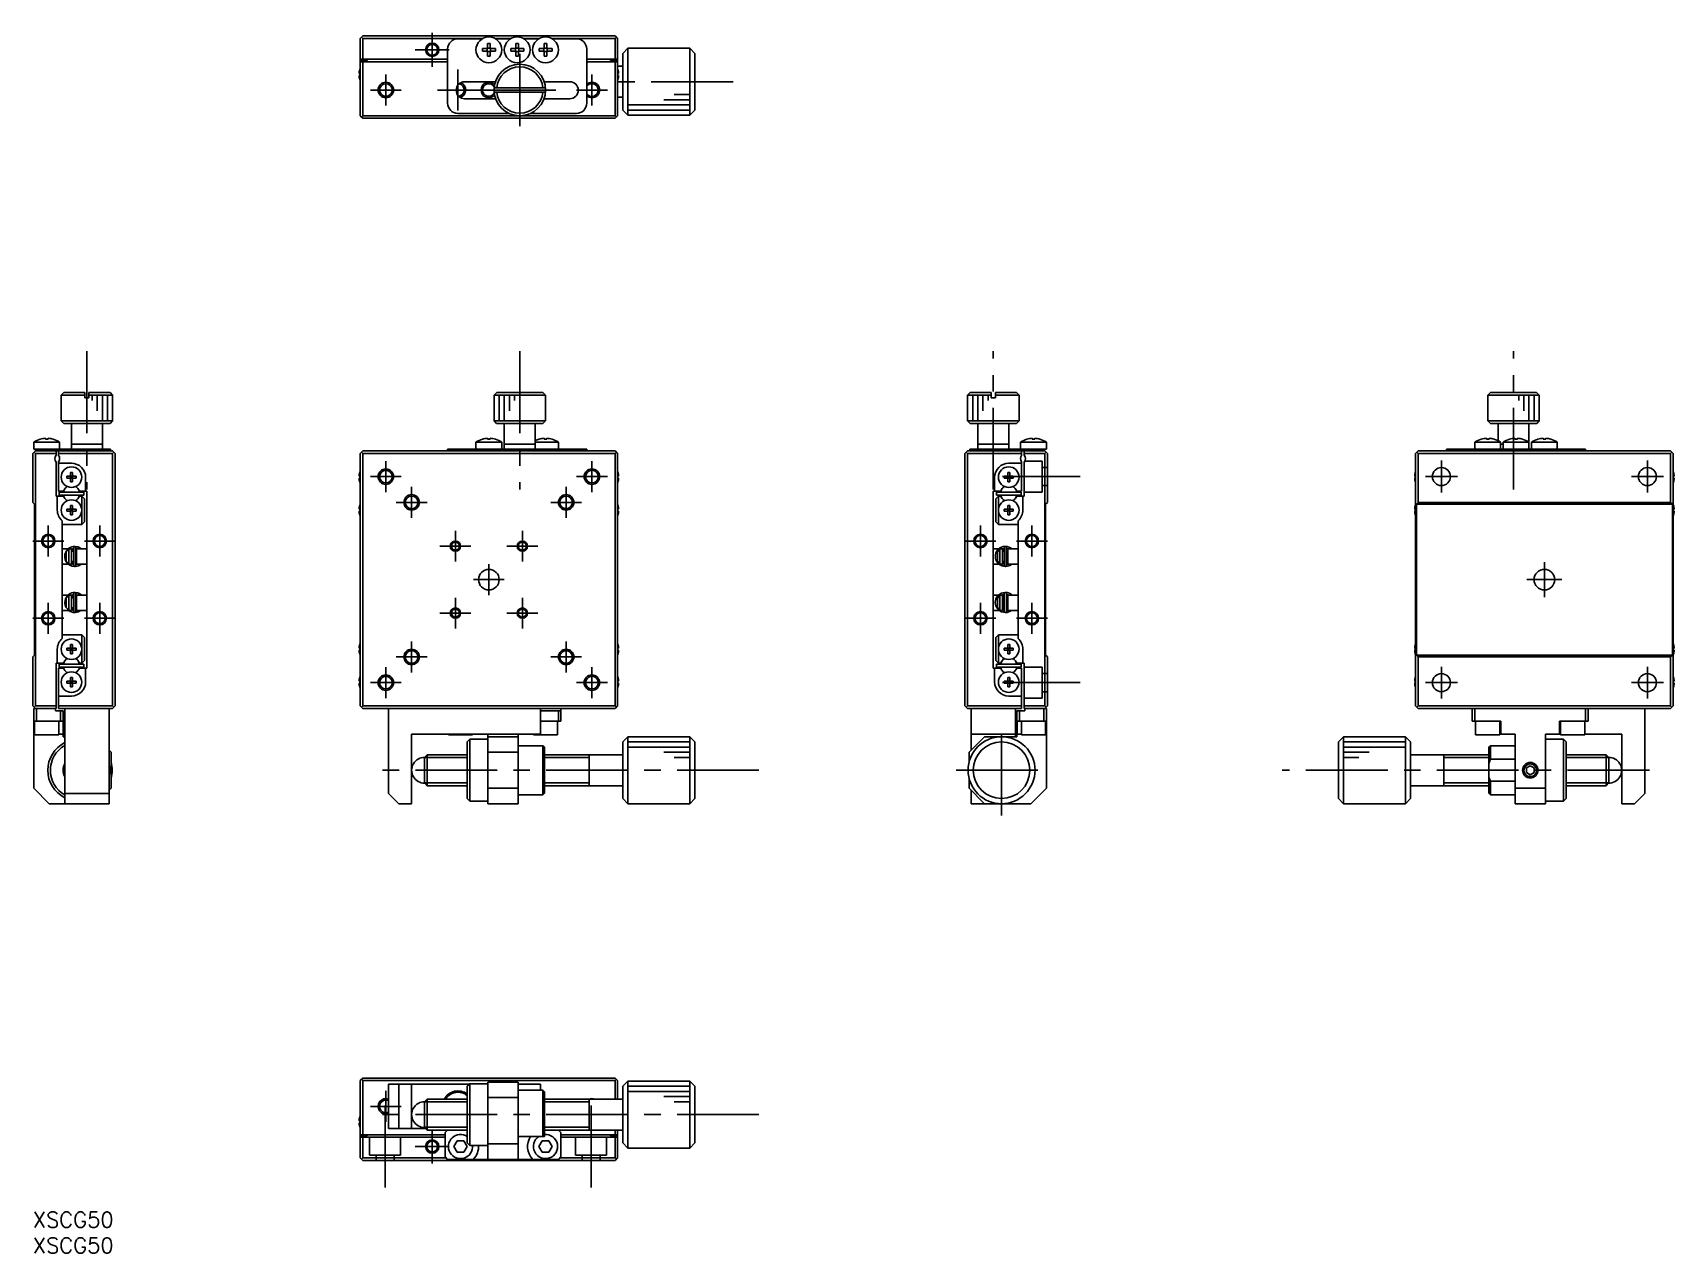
# Model space of a CAD drawing. Extents: x 0 to 319, y -8 to 229.
import ezdxf

# ---------------------------------------------------------------- set-up
doc = ezdxf.new("R2010")
doc.units = 0
doc.header["$LTSCALE"] = 0.5
doc.linetypes.add('CENTER', pattern=[50.8, 31.75, -6.35, 6.35, -6.35])
doc.linetypes.add('DASHED', pattern=[19.05, 12.7, -6.35])
for name, color, linetype in [('MSM_CENTER', 1, 'CENTER'), ('MSM_CONTINUOUS', 7, 'CONTINUOUS'), ('MSM_DASHED', 4, 'DASHED'), ('MSM_NARROW', 5, 'CONTINUOUS'), ('MSM_PART_NUMBER', 7, 'CONTINUOUS')]:
    doc.layers.add(name, color=color, linetype=linetype)
doc.styles.get("Standard").update_dxf_attribs({"font": 'txt.shx', "height": 3, "bigfont": 'bigfont.shx'})

# ---------------------------------------------------------------- blocks, each defined once
blk = doc.blocks.new('*U2')
at = {"layer": 'MSM_PART_NUMBER'}
blk.add_text('XSCG50', height=3, dxfattribs=at).set_placement((0, -3))
blk = doc.blocks.new('*U3')
at = {"layer": 'MSM_PART_NUMBER'}
blk.add_text('XSCG50', height=3, dxfattribs=at).set_placement((0, -8))

msp = doc.modelspace()

# ---------------------------------------------------------------- linework, layer by layer
at = {"layer": 'MSM_CENTER'}
for p, q in [((77.536733, 222.316982), (77.536733, 228.916982)), ((74.236733, 225.616982), (80.836733, 225.616982)), ((94.536733, 210.816982), (94.536733, 224.816982)), ((68.536733, 220.816982), (68.536733, 214.816983)), ((82.536733, 213.816983), (82.536733, 221.816982)), ((108.536733, 220.816982), (108.536733, 214.816983)), ((71.536732, 217.816982), (65.536733, 217.816982)), ((78.536734, 217.816982), (101.536733, 217.816982)), ((87.536733, 217.816982), (101.536733, 217.816982)), ((105.536734, 217.816982), (111.536733, 217.816982)), ((135.941804, 219.416982), (110.941804, 219.416982)), ((10.5, 167.096461), (10.5, 140.260006)), ((94.536733, 167.096461), (94.536733, 140.260006)), ((186.466949, 140.260006), (186.466949, 167.096461)), ((287.463838, 140.260006), (287.463838, 167.096461)), ((68.536733, 139.758489), (68.536733, 145.758491)), ((108.536733, 139.758489), (108.536733, 145.758491)), ((273.463838, 139.658491), (273.463838, 145.858491)), ((313.463838, 139.658491), (313.463838, 145.858491)), ((65.536732, 142.75849), (71.536735, 142.75849)), ((73.536733, 134.758489), (73.536733, 140.758491)), ((103.536733, 134.758489), (103.536733, 140.758491)), ((105.536732, 142.75849), (111.536735, 142.75849)), ((203.300918, 142.758491), (188.227579, 142.758491)), ((270.363838, 142.758491), (276.563838, 142.758491)), ((310.363838, 142.758491), (316.563838, 142.758491)), ((70.536732, 137.75849), (76.536735, 137.75849)), ((100.536732, 137.75849), (106.536735, 137.75849)), ((2.999999, 127.25849), (2.999999, 133.258492)), ((12.999999, 127.25849), (12.999999, 133.258492)), ((82.036733, 126.258489), (82.036733, 132.258491)), ((95.036733, 126.258489), (95.036733, 132.258491)), ((183.966948, 127.25849), (183.966948, 133.258492)), ((193.966948, 127.25849), (193.966948, 133.258492)), ((-0.000002, 130.258491), (6.000001, 130.258491)), ((9.999998, 130.258491), (16.000001, 130.258491)), ((79.036732, 129.25849), (85.036735, 129.25849)), ((98.036734, 129.25849), (92.036731, 129.25849)), ((180.966947, 130.258491), (186.96695, 130.258491)), ((190.966947, 130.258491), (196.96695, 130.258491)), ((88.536733, 119.75849), (88.536733, 125.758491)), ((293.463838, 119.358491), (293.463838, 126.158491)), ((91.536734, 122.758491), (85.536732, 122.758491)), ((290.063838, 122.758491), (296.863838, 122.758491)), ((2.999999, 112.25849), (2.999999, 118.258492)), ((12.999999, 112.25849), (12.999999, 118.258492)), ((82.036733, 119.258494), (82.036733, 113.258492)), ((95.036733, 119.258494), (95.036733, 113.258492)), ((183.966948, 112.25849), (183.966948, 118.258492)), ((193.966948, 112.25849), (193.966948, 118.258492)), ((-0.000002, 115.258491), (6.000001, 115.258491)), ((9.999998, 115.258491), (16.000001, 115.258491)), ((79.036732, 116.258493), (85.036735, 116.258493)), ((98.036734, 116.258493), (92.036731, 116.258493)), ((180.966947, 115.258491), (186.96695, 115.258491)), ((190.966947, 115.258491), (196.96695, 115.258491)), ((73.536733, 110.758494), (73.536733, 104.758492)), ((103.536733, 110.758494), (103.536733, 104.758492)), ((68.536733, 105.758494), (68.536733, 99.758492)), ((70.536732, 107.758493), (76.536735, 107.758493)), ((100.536732, 107.758493), (106.536735, 107.758493)), ((108.536733, 105.758494), (108.536733, 99.758492)), ((273.463838, 99.658491), (273.463838, 105.858491)), ((313.463838, 99.658491), (313.463838, 105.858491)), ((65.536732, 102.758493), (71.536735, 102.758493)), ((105.536732, 102.758493), (111.536735, 102.758493)), ((188.227579, 102.758491), (203.300918, 102.758491)), ((270.363838, 102.758491), (276.563838, 102.758491)), ((310.363838, 102.758491), (316.563838, 102.758491)), ((188.066949, 76.958491), (188.066949, 94.558491)), ((140.941804, 85.758491), (65.941804, 85.758491)), ((179.266949, 85.758491), (196.866949, 85.758491)), ((313.832077, 85.758491), (242.535535, 85.758491)), ((68.536733, 23.5), (68.536733, 17.500001)), ((71.536732, 20.5), (65.536733, 20.5)), ((68.386733, 20.648863), (68.386733, 4.557498)), ((108.386733, 20.648863), (108.386733, 4.557498)), ((140.941804, 18.9), (65.941804, 18.9)), ((77.536733, 9.4), (77.536733, 16)), ((74.236733, 12.7), (80.836733, 12.7))]:
    msp.add_line(p, q, dxfattribs=at)
at = {"layer": 'MSM_CONTINUOUS'}
for p, q in [((63.536733, 227.816982), (64.036733, 228.316982)), ((63.536733, 212.816982), (63.536733, 227.816982)), ((63.786733, 228.066982), (64.036733, 227.816982)), ((64.036733, 228.316982), (113.036733, 228.316982)), ((64.036733, 227.816982), (64.036733, 223.816982)), ((87.349299, 227.816982), (64.036733, 227.816982)), ((82.536733, 227.766982), (87.260998, 227.766982)), ((88.276733, 226.875572), (88.796733, 226.875572)), ((88.276733, 225.876982), (88.276733, 226.875572)), ((88.796733, 226.875572), (88.796733, 225.876982)), ((92.849299, 227.816982), (89.724167, 227.816982)), ((89.812468, 227.766982), (92.760998, 227.766982)), ((93.776733, 226.875572), (94.296733, 226.875572)), ((93.776733, 225.876982), (93.776733, 226.875572)), ((94.296733, 226.875572), (94.296733, 225.876982)), ((98.349299, 227.816982), (95.224167, 227.816982)), ((95.312468, 227.766982), (98.260998, 227.766982)), ((99.276733, 226.875572), (99.796733, 226.875572)), ((99.276733, 225.876982), (99.276733, 226.875572)), ((99.796733, 226.875572), (99.796733, 225.876982)), ((113.036733, 227.816982), (100.724167, 227.816982)), ((100.812468, 227.766982), (105.536733, 227.766982)), ((113.036733, 228.316982), (113.536733, 227.816982)), ((113.036733, 227.816982), (113.286733, 228.066982)), ((113.036733, 223.816982), (113.036733, 227.816982)), ((113.536733, 212.816982), (113.536733, 227.816982)), ((80.536733, 223.816982), (63.536733, 223.816982)), ((63.536733, 223.566982), (64.936733, 223.566982)), ((80.536733, 223.316982), (63.536733, 223.316982)), ((64.036733, 223.316982), (64.036733, 212.816982)), ((64.936733, 223.316982), (64.936733, 223.566982)), ((80.536733, 215.266982), (80.536733, 225.766982)), ((87.278144, 225.356982), (87.278144, 225.876982)), ((87.278144, 225.876982), (88.276733, 225.876982)), ((88.276733, 225.356982), (87.278144, 225.356982)), ((88.235358, 225.356982), (88.235358, 225.876982)), ((88.276733, 225.918357), (88.796733, 225.918357)), ((88.276733, 224.358393), (88.276733, 225.356982)), ((88.796733, 225.315607), (88.276733, 225.315607)), ((88.796733, 224.358393), (88.276733, 224.358393)), ((88.796733, 225.876982), (89.795323, 225.876982)), ((88.796733, 225.356982), (88.796733, 224.358393)), ((89.795323, 225.356982), (88.796733, 225.356982)), ((88.838108, 225.876982), (88.838108, 225.356982)), ((89.795323, 225.876982), (89.795323, 225.356982)), ((92.778144, 225.356982), (92.778144, 225.876982)), ((92.778144, 225.876982), (93.776733, 225.876982)), ((93.776733, 225.356982), (92.778144, 225.356982)), ((93.735358, 225.356982), (93.735358, 225.876982)), ((93.776733, 225.918357), (94.296733, 225.918357)), ((93.776733, 224.358393), (93.776733, 225.356982)), ((94.296733, 225.315607), (93.776733, 225.315607)), ((94.296733, 224.358393), (93.776733, 224.358393)), ((94.296733, 225.876982), (95.295323, 225.876982)), ((94.296733, 225.356982), (94.296733, 224.358393)), ((95.295323, 225.356982), (94.296733, 225.356982)), ((94.338108, 225.876982), (94.338108, 225.356982)), ((95.295323, 225.876982), (95.295323, 225.356982)), ((98.278144, 225.356982), (98.278144, 225.876982)), ((98.278144, 225.876982), (99.276733, 225.876982)), ((99.276733, 225.356982), (98.278144, 225.356982)), ((99.235358, 225.356982), (99.235358, 225.876982)), ((99.276733, 225.918357), (99.796733, 225.918357)), ((99.276733, 224.358393), (99.276733, 225.356982)), ((99.796733, 225.315607), (99.276733, 225.315607)), ((99.796733, 224.358393), (99.276733, 224.358393)), ((99.796733, 225.876982), (100.795323, 225.876982)), ((99.796733, 225.356982), (99.796733, 224.358393)), ((100.795323, 225.356982), (99.796733, 225.356982)), ((99.838108, 225.876982), (99.838108, 225.356982)), ((100.795323, 225.876982), (100.795323, 225.356982)), ((107.536733, 225.766982), (107.536733, 215.266982)), ((113.536733, 223.816982), (107.536733, 223.816982)), ((113.536733, 223.316982), (107.536733, 223.316982)), ((113.536733, 223.566982), (112.136733, 223.566982)), ((112.136733, 223.316982), (112.136733, 223.566982)), ((113.036733, 212.816982), (113.036733, 223.316982)), ((115.536733, 225.916982), (114.536733, 224.916982)), ((114.536733, 213.916982), (114.536733, 224.916982)), ((115.536733, 225.916982), (115.536733, 212.916982)), ((127.536733, 225.916982), (115.536733, 225.916982)), ((128.536733, 224.916982), (127.536733, 225.916982)), ((127.536733, 212.916982), (127.536733, 225.916982)), ((128.536733, 224.916982), (128.536733, 213.916982)), ((63.346874, 220.996982), (63.467212, 220.996982)), ((63.467212, 220.636982), (63.346874, 220.636982)), ((63.462589, 221.705598), (63.467212, 221.703344)), ((63.467212, 219.930621), (63.462589, 219.928366)), ((63.467212, 220.996982), (63.467212, 220.636982)), ((114.536733, 222.416982), (113.536733, 222.416982)), ((113.606255, 221.703344), (113.610877, 221.705598)), ((113.606255, 220.996982), (113.726592, 220.996982)), ((113.606255, 220.636982), (113.606255, 220.996982)), ((113.726592, 220.636982), (113.606255, 220.636982)), ((113.610877, 219.928366), (113.606255, 219.930621)), ((67.311151, 217.571121), (67.348591, 217.428629)), ((83.836733, 219.416982), (89.799645, 219.416982)), ((99.520708, 218.216982), (89.552759, 218.216982)), ((89.552759, 217.416982), (99.520708, 217.416982)), ((99.273821, 219.416982), (104.236733, 219.416982)), ((89.834606, 216.116982), (83.836733, 216.116982)), ((104.236733, 216.116982), (99.23886, 216.116982)), ((113.536733, 216.416982), (114.536733, 216.416982)), ((114.536733, 213.916982), (115.536733, 212.916982)), ((127.536733, 212.916982), (128.536733, 213.916982)), ((64.036733, 212.316982), (63.536733, 212.816982)), ((64.036733, 212.816982), (63.786733, 212.566982)), ((64.036733, 212.816982), (113.036733, 212.816982)), ((113.036733, 212.316982), (64.036733, 212.316982)), ((92.463692, 213.266982), (82.536733, 213.266982)), ((105.536733, 213.266982), (96.609774, 213.266982)), ((113.286733, 212.566982), (113.036733, 212.816982)), ((113.536733, 212.816982), (113.036733, 212.316982)), ((115.536733, 212.916982), (127.536733, 212.916982)), ((6, 159.058491), (5.5, 158.558491)), ((10.1, 158.558491), (5.5, 158.558491)), ((5.5, 158.558491), (5.5, 153.558491)), ((6, 159.058491), (10.1, 159.058491)), ((10.1, 158.058491), (10.1, 159.058491)), ((10.1, 158.058491), (10.9, 158.058491)), ((10.9, 159.058491), (15, 159.058491)), ((10.9, 158.058491), (10.9, 159.058491)), ((15.5, 158.558491), (10.9, 158.558491)), ((15.5, 158.558491), (15, 159.058491)), ((15.5, 153.558491), (15.5, 158.558491)), ((89.536733, 158.058491), (89.536733, 153.558491)), ((89.536733, 158.058491), (89.552759, 158.058491)), ((89.552759, 158.558491), (90.054546, 159.058491)), ((89.552759, 158.058491), (89.552759, 158.558491)), ((99.520708, 158.558491), (89.552759, 158.558491)), ((90.054546, 159.058491), (99.01892, 159.058491)), ((99.01892, 159.058491), (99.520708, 158.558491)), ((99.520708, 158.558491), (99.520708, 158.058491)), ((99.520708, 158.058491), (99.536733, 158.058491)), ((99.536733, 153.558491), (99.536733, 158.058491)), ((181.966949, 159.058491), (181.466949, 158.558491)), ((186.066949, 158.558491), (181.466949, 158.558491)), ((181.466949, 158.558491), (181.466949, 153.558491)), ((181.966949, 159.058491), (186.066949, 159.058491)), ((186.066949, 159.058491), (186.066949, 158.058491)), ((186.066949, 158.058491), (186.866949, 158.058491)), ((186.866949, 159.058491), (190.966949, 159.058491)), ((186.866949, 158.058491), (186.866949, 159.058491)), ((191.466949, 158.558491), (186.866949, 158.558491)), ((191.466949, 158.558491), (190.966949, 159.058491)), ((191.466949, 153.558491), (191.466949, 158.558491)), ((282.463838, 158.058491), (282.479863, 158.058491)), ((282.463838, 158.058491), (282.463838, 153.558491)), ((282.479863, 158.558491), (282.981651, 159.058491)), ((282.479863, 158.058491), (282.479863, 158.558491)), ((292.447812, 158.558491), (282.479863, 158.558491)), ((282.981651, 159.058491), (291.946025, 159.058491)), ((291.946025, 159.058491), (292.447812, 158.558491)), ((292.447812, 158.558491), (292.447812, 158.058491)), ((292.447812, 158.058491), (292.463838, 158.058491)), ((292.463838, 153.558491), (292.463838, 158.058491)), ((5.5, 153.558491), (6, 153.058491)), ((5.5, 153.558491), (15.5, 153.558491)), ((15, 153.058491), (6, 153.058491)), ((7.5, 153.058491), (7.5, 148.058491)), ((13.5, 148.058491), (13.5, 153.058491)), ((15, 153.058491), (15.5, 153.558491)), ((89.536733, 153.558491), (99.536733, 153.558491)), ((89.536733, 153.558491), (90.036733, 153.058491)), ((99.036733, 153.058491), (90.036733, 153.058491)), ((91.536733, 153.058491), (91.536733, 148.058491)), ((97.536733, 148.058491), (97.536733, 153.058491)), ((99.036733, 153.058491), (99.536733, 153.558491)), ((181.466949, 153.558491), (191.466949, 153.558491)), ((181.466949, 153.558491), (181.966949, 153.058491)), ((190.966949, 153.058491), (181.966949, 153.058491)), ((183.466949, 153.058491), (183.466949, 148.058491)), ((189.466949, 148.058491), (189.466949, 153.058491)), ((190.966949, 153.058491), (191.466949, 153.558491)), ((282.463838, 153.558491), (292.463838, 153.558491)), ((282.463838, 153.558491), (282.963838, 153.058491)), ((282.963838, 153.058491), (291.963838, 153.058491)), ((284.463838, 153.058491), (284.463838, 149.73962)), ((290.463838, 148.058491), (290.463838, 153.058491)), ((291.963838, 153.058491), (292.463838, 153.558491)), ((1.44141, 150.021072), (1.438067, 150.027927)), ((2.44, 150.021072), (2.44, 150.193444)), ((2.96, 150.021072), (2.44, 150.021072)), ((2.96, 150.193444), (2.96, 150.021072)), ((3.961933, 150.027927), (3.958589, 150.021072)), ((87.278144, 150.021072), (87.2748, 150.027927)), ((88.276733, 150.021072), (88.276733, 150.193444)), ((88.796733, 150.021072), (88.276733, 150.021072)), ((88.796733, 150.193444), (88.796733, 150.021072)), ((89.798666, 150.027927), (89.795323, 150.021072)), ((98.278144, 150.021072), (98.2748, 150.027927)), ((99.276733, 150.021072), (99.276733, 150.193444)), ((99.796733, 150.021072), (99.276733, 150.021072)), ((99.796733, 150.193444), (99.796733, 150.021072)), ((100.798666, 150.027927), (100.795323, 150.021072)), ((193.008359, 150.021072), (193.005016, 150.027927)), ((194.006949, 150.021072), (194.006949, 150.193444)), ((194.526949, 150.021072), (194.006949, 150.021072)), ((194.526949, 150.193444), (194.526949, 150.021072)), ((195.528882, 150.027927), (195.525538, 150.021072)), ((281.205248, 150.021072), (281.201905, 150.027927)), ((282.203838, 150.021072), (282.203838, 150.193444)), ((282.723838, 150.021072), (282.203838, 150.021072)), ((282.723838, 150.193444), (282.723838, 150.021072)), ((283.725771, 150.027927), (283.722427, 150.021072)), ((286.705248, 150.021072), (286.701905, 150.027927)), ((287.703838, 150.021072), (287.703838, 150.193444)), ((288.223838, 150.021072), (287.703838, 150.021072)), ((288.223838, 150.193444), (288.223838, 150.021072)), ((289.225771, 150.027927), (289.222427, 150.021072)), ((292.205248, 150.021072), (292.201905, 150.027927)), ((293.203838, 150.021072), (293.203838, 150.193444)), ((293.723838, 150.021072), (293.203838, 150.021072)), ((293.723838, 150.193444), (293.723838, 150.021072)), ((294.725771, 150.027927), (294.722427, 150.021072)), ((0, 147.258491), (0.5, 147.758491)), ((0, 137.758491), (0, 147.258491)), ((0.2, 149.450149), (5.2, 149.450149)), ((0.2, 149.450149), (0.2, 148.058491)), ((0.2, 148.058491), (15.05, 148.058491)), ((0.5, 147.258491), (0.25, 147.508491)), ((0.5, 147.758491), (15.5, 147.758491)), ((0.5, 147.258491), (0.5, 98.258491)), ((4.5, 147.258491), (0.5, 147.258491)), ((0.55, 147.758491), (0.55, 148.058491)), ((4.5, 147.758491), (4.5, 146.919929)), ((5, 146.858491), (5, 147.758491)), ((15.5, 147.258491), (5, 147.258491)), ((5.2, 148.058491), (5.2, 149.450149)), ((7.5, 149.058491), (13.5, 149.058491)), ((15.05, 148.058491), (15.05, 147.758491)), ((16, 147.258491), (15.5, 147.758491)), ((15.75, 147.508491), (15.5, 147.258491)), ((15.5, 98.258491), (15.5, 147.258491)), ((16, 147.258491), (16, 98.258491)), ((64.036733, 147.758491), (63.536733, 147.258491)), ((63.536733, 98.258491), (63.536733, 147.258491)), ((64.036733, 147.258491), (63.786733, 147.508491)), ((64.036733, 147.758491), (113.036733, 147.758491)), ((113.036733, 147.258491), (64.036733, 147.258491)), ((64.036733, 147.258491), (64.036733, 98.258491)), ((80.536733, 147.758491), (80.536733, 148.058491)), ((107.536733, 148.058491), (80.536733, 148.058491)), ((86.036733, 149.450149), (91.036733, 149.450149)), ((86.036733, 149.450149), (86.036733, 148.058491)), ((91.036733, 148.058491), (91.036733, 149.450149)), ((91.536733, 149.058491), (97.536733, 149.058491)), ((97.536733, 149.450149), (102.036733, 149.450149)), ((102.036733, 148.058491), (102.036733, 149.450149)), ((107.536733, 148.058491), (107.536733, 147.758491)), ((113.536733, 147.258491), (113.036733, 147.758491)), ((113.286733, 147.508491), (113.036733, 147.258491)), ((113.036733, 98.258491), (113.036733, 147.258491)), ((113.536733, 147.258491), (113.536733, 98.258491)), ((180.966949, 147.258491), (181.466949, 147.758491)), ((180.966949, 98.258491), (180.966949, 147.258491)), ((181.466949, 147.258491), (181.216949, 147.508491)), ((181.466949, 147.758491), (196.466949, 147.758491)), ((191.966949, 147.258491), (181.466949, 147.258491)), ((181.466949, 147.258491), (181.466949, 98.258491)), ((181.916949, 147.758491), (181.916949, 148.058491)), ((181.916949, 148.058491), (196.766949, 148.058491)), ((183.466949, 149.058491), (189.466949, 149.058491)), ((191.766949, 149.450149), (196.766949, 149.450149)), ((191.766949, 149.450149), (191.766949, 148.058491)), ((191.966949, 147.758491), (191.966949, 146.858491)), ((192.466949, 147.758491), (192.466949, 146.919929)), ((196.466949, 147.258491), (192.466949, 147.258491)), ((196.416949, 148.058491), (196.416949, 147.758491)), ((196.966949, 147.258491), (196.466949, 147.758491)), ((196.716949, 147.508491), (196.466949, 147.258491)), ((196.466949, 98.258491), (196.466949, 147.258491)), ((196.766949, 148.058491), (196.766949, 149.450149)), ((196.966949, 147.258491), (196.966949, 137.758491)), ((268.963838, 147.758491), (268.463838, 147.258491)), ((268.463838, 98.258491), (268.463838, 147.258491)), ((268.963838, 147.258491), (268.713838, 147.508491)), ((268.963838, 147.758491), (317.963838, 147.758491)), ((268.963838, 147.258491), (268.963838, 137.758491)), ((317.963838, 147.258491), (268.963838, 147.258491)), ((274.463838, 147.758491), (274.463838, 148.058491)), ((274.463838, 148.058491), (301.463838, 148.058491)), ((279.963838, 149.450149), (279.963838, 148.058491)), ((279.963838, 149.450149), (284.963838, 149.450149)), ((284.963838, 148.058491), (284.963838, 149.450149)), ((284.963838, 149.058491), (285.463838, 149.058491)), ((285.463838, 149.450149), (285.463838, 148.058491)), ((285.463838, 149.450149), (290.463838, 149.450149)), ((290.963838, 149.450149), (290.963838, 148.058491)), ((290.963838, 149.450149), (295.963838, 149.450149)), ((295.963838, 148.058491), (295.963838, 149.450149)), ((301.463838, 148.058491), (301.463838, 147.758491)), ((318.463838, 147.258491), (317.963838, 147.758491)), ((318.213838, 147.508491), (317.963838, 147.258491)), ((317.963838, 137.758491), (317.963838, 147.258491)), ((318.463838, 147.258491), (318.463838, 98.258491)), ((4.5, 138.958491), (4.5, 145.597053)), ((5, 145.658491), (5, 139.958491)), ((7.5, 145.358491), (5, 145.358491)), ((7.32, 143.544853), (7.68, 143.544853)), ((7.32, 142.838491), (7.32, 143.544853)), ((7.68, 143.544853), (7.68, 142.838491)), ((63.462589, 143.547107), (63.467212, 143.544853)), ((113.606255, 143.544853), (113.610877, 143.547107)), ((189.286949, 143.544853), (189.646949, 143.544853)), ((189.286949, 143.544853), (189.286949, 142.838491)), ((189.466949, 145.358491), (191.966949, 145.358491)), ((189.646949, 143.544853), (189.646949, 142.838491)), ((191.966949, 145.658491), (191.966949, 139.958491)), ((192.466949, 145.597053), (192.466949, 138.958491)), ((268.389694, 143.547107), (268.394316, 143.544853)), ((318.533359, 143.544853), (318.537982, 143.547107)), ((5.955588, 139.958491), (6.125184, 140.252241)), ((6.613638, 142.838491), (7.32, 142.838491)), ((6.613638, 142.478491), (6.613638, 142.838491)), ((7.32, 142.478491), (6.613638, 142.478491)), ((7.330372, 142.828119), (7.32, 142.838491)), ((7.330372, 142.488863), (7.32, 142.478491)), ((7.32, 141.77213), (7.32, 142.478491)), ((7.68, 141.77213), (7.32, 141.77213)), ((7.330372, 142.488863), (7.330372, 142.828119)), ((7.330372, 142.828119), (7.669628, 142.828119)), ((7.669628, 142.488863), (7.330372, 142.488863)), ((7.669628, 142.828119), (7.68, 142.838491)), ((7.669628, 142.828119), (7.669628, 142.488863)), ((7.669628, 142.488863), (7.68, 142.478491)), ((7.68, 142.838491), (8.386361, 142.838491)), ((8.386361, 142.478491), (7.68, 142.478491)), ((7.68, 141.77213), (7.68, 142.478491)), ((8.386361, 142.838491), (8.386361, 142.478491)), ((8.874815, 140.252241), (9.044412, 139.958491)), ((10.25, 139.958491), (10.25, 142.608491)), ((63.346874, 142.838491), (63.467212, 142.838491)), ((63.467212, 142.478491), (63.346874, 142.478491)), ((63.467212, 141.77213), (63.462589, 141.769875)), ((63.467212, 142.838491), (63.467212, 142.478491)), ((113.606255, 142.478491), (113.606255, 142.838491)), ((113.606255, 142.838491), (113.726592, 142.838491)), ((113.726592, 142.478491), (113.606255, 142.478491)), ((113.610877, 141.769875), (113.606255, 141.77213)), ((186.716949, 139.958491), (186.716949, 142.608491)), ((188.092134, 140.252241), (187.922537, 139.958491)), ((188.580587, 142.478491), (188.580587, 142.838491)), ((188.580587, 142.838491), (189.286949, 142.838491)), ((189.286949, 142.478491), (188.580587, 142.478491)), ((189.297321, 142.828119), (189.286949, 142.838491)), ((189.297321, 142.488863), (189.286949, 142.478491)), ((189.286949, 141.77213), (189.286949, 142.478491)), ((189.646949, 141.77213), (189.286949, 141.77213)), ((189.297321, 142.828119), (189.636577, 142.828119)), ((189.297321, 142.488863), (189.297321, 142.828119)), ((189.636577, 142.488863), (189.297321, 142.488863)), ((189.636577, 142.828119), (189.646949, 142.838491)), ((189.636577, 142.828119), (189.636577, 142.488863)), ((189.636577, 142.488863), (189.646949, 142.478491)), ((189.646949, 142.838491), (190.35331, 142.838491)), ((189.646949, 142.478491), (189.646949, 141.77213)), ((190.35331, 142.478491), (189.646949, 142.478491)), ((190.35331, 142.838491), (190.35331, 142.478491)), ((191.011361, 139.958491), (190.841764, 140.252241)), ((268.273979, 142.838491), (268.394316, 142.838491)), ((268.394316, 142.478491), (268.273979, 142.478491)), ((268.394316, 141.77213), (268.389694, 141.769875)), ((268.394316, 142.838491), (268.394316, 142.478491)), ((318.533359, 142.838491), (318.653697, 142.838491)), ((318.533359, 142.478491), (318.533359, 142.838491)), ((318.653697, 142.478491), (318.533359, 142.478491)), ((318.537982, 141.769875), (318.533359, 141.77213)), ((0, 137.758491), (0.35, 137.408491)), ((0.35, 137.408491), (0.35, 108.108491)), ((5.955588, 138.958491), (4.5, 138.958491)), ((4.75, 138.958491), (4.75, 136.258491)), ((5, 139.958491), (5.955588, 139.958491)), ((5.1, 139.158491), (5.1, 139.758491)), ((5.1, 139.758491), (9.9, 139.758491)), ((5.1, 139.158491), (9.9, 139.158491)), ((6.125184, 138.664741), (5.955588, 138.958491)), ((7.32, 137.144853), (7.68, 137.144853)), ((7.32, 136.438491), (7.32, 137.144853)), ((7.68, 137.144853), (7.68, 136.438491)), ((9.044412, 138.958491), (8.874815, 138.664741)), ((9.044412, 139.958491), (10.5, 139.958491)), ((9.5, 138.958491), (9.044412, 138.958491)), ((9.5, 138.958491), (10, 138.458491)), ((9.5, 133.458491), (9.5, 138.958491)), ((9.9, 139.758491), (9.9, 139.158491)), ((10, 138.458491), (10, 133.958491)), ((10.5, 139.958491), (10.5, 105.558491)), ((63.462589, 137.147107), (63.467212, 137.144853)), ((113.606255, 137.144853), (113.610877, 137.147107)), ((187.922537, 139.958491), (186.466949, 139.958491)), ((186.466949, 105.558491), (186.466949, 139.958491)), ((186.966949, 138.458491), (187.466949, 138.958491)), ((186.966949, 133.958491), (186.966949, 138.458491)), ((191.866949, 139.758491), (187.066949, 139.758491)), ((187.066949, 139.158491), (187.066949, 139.758491)), ((191.866949, 139.158491), (187.066949, 139.158491)), ((187.466949, 138.958491), (187.922537, 138.958491)), ((187.466949, 138.958491), (187.466949, 133.458491)), ((187.922537, 138.958491), (188.092134, 138.664741)), ((189.286949, 137.144853), (189.646949, 137.144853)), ((189.286949, 137.144853), (189.286949, 136.438491)), ((189.646949, 137.144853), (189.646949, 136.438491)), ((190.841764, 138.664741), (191.011361, 138.958491)), ((191.966949, 139.958491), (191.011361, 139.958491)), ((191.011361, 138.958491), (192.466949, 138.958491)), ((191.866949, 139.758491), (191.866949, 139.158491)), ((192.216949, 138.958491), (192.216949, 136.258491)), ((196.616949, 137.408491), (196.966949, 137.758491)), ((196.616949, 108.108491), (196.616949, 137.408491)), ((268.389694, 137.147107), (268.394316, 137.144853)), ((268.613838, 137.408491), (268.963838, 137.758491)), ((268.613838, 108.108491), (268.613838, 137.408491)), ((268.613838, 137.408491), (318.313838, 137.408491)), ((268.963838, 137.758491), (317.963838, 137.758491)), ((317.963838, 137.758491), (318.313838, 137.408491)), ((318.313838, 137.408491), (318.313838, 108.108491)), ((318.533359, 137.144853), (318.537982, 137.147107)), ((5.7, 111.337553), (5.7, 134.179429)), ((6.613638, 136.438491), (7.32, 136.438491)), ((6.613638, 136.078491), (6.613638, 136.438491)), ((7.32, 136.078491), (6.613638, 136.078491)), ((7.330372, 136.428119), (7.32, 136.438491)), ((7.330372, 136.088863), (7.32, 136.078491)), ((7.32, 135.37213), (7.32, 136.078491)), ((7.68, 135.37213), (7.32, 135.37213)), ((7.330372, 136.088863), (7.330372, 136.428119)), ((7.330372, 136.428119), (7.669628, 136.428119)), ((7.669628, 136.088863), (7.330372, 136.088863)), ((7.669628, 136.428119), (7.68, 136.438491)), ((7.669628, 136.428119), (7.669628, 136.088863)), ((7.669628, 136.088863), (7.68, 136.078491)), ((7.68, 136.438491), (8.386361, 136.438491)), ((8.386361, 136.078491), (7.68, 136.078491)), ((7.68, 135.37213), (7.68, 136.078491)), ((8.386361, 136.438491), (8.386361, 136.078491)), ((10, 133.958491), (9.5, 133.458491)), ((63.346874, 136.438491), (63.467212, 136.438491)), ((63.467212, 136.078491), (63.346874, 136.078491)), ((63.467212, 135.37213), (63.462589, 135.369875)), ((63.467212, 136.438491), (63.467212, 136.078491)), ((113.606255, 136.078491), (113.606255, 136.438491)), ((113.606255, 136.438491), (113.726592, 136.438491)), ((113.726592, 136.078491), (113.606255, 136.078491)), ((113.610877, 135.369875), (113.606255, 135.37213)), ((187.466949, 133.458491), (186.966949, 133.958491)), ((188.580587, 136.078491), (188.580587, 136.438491)), ((188.580587, 136.438491), (189.286949, 136.438491)), ((189.286949, 136.078491), (188.580587, 136.078491)), ((189.297321, 136.428119), (189.286949, 136.438491)), ((189.297321, 136.088863), (189.286949, 136.078491)), ((189.286949, 135.37213), (189.286949, 136.078491)), ((189.646949, 135.37213), (189.286949, 135.37213)), ((189.297321, 136.428119), (189.636577, 136.428119)), ((189.297321, 136.088863), (189.297321, 136.428119)), ((189.636577, 136.088863), (189.297321, 136.088863)), ((189.636577, 136.428119), (189.646949, 136.438491)), ((189.636577, 136.428119), (189.636577, 136.088863)), ((189.636577, 136.088863), (189.646949, 136.078491)), ((189.646949, 136.438491), (190.35331, 136.438491)), ((189.646949, 136.078491), (189.646949, 135.37213)), ((190.35331, 136.078491), (189.646949, 136.078491)), ((190.35331, 136.438491), (190.35331, 136.078491)), ((191.266949, 134.179429), (191.266949, 111.337553)), ((268.273979, 136.438491), (268.394316, 136.438491)), ((268.394316, 136.078491), (268.273979, 136.078491)), ((268.394316, 135.37213), (268.389694, 135.369875)), ((268.394316, 136.438491), (268.394316, 136.078491)), ((318.533359, 136.438491), (318.653697, 136.438491)), ((318.533359, 136.078491), (318.533359, 136.438491)), ((318.653697, 136.078491), (318.533359, 136.078491)), ((318.537982, 135.369875), (318.533359, 135.37213)), ((5.7, 133.458491), (9.5, 133.458491)), ((191.266949, 133.458491), (187.466949, 133.458491)), ((6.899534, 128.758491), (5.7, 128.758491)), ((6.5, 128.175006), (7, 128.704174)), ((6.5, 126.341976), (6.5, 128.175006)), ((7.5, 128.758491), (7, 128.758491)), ((7, 128.758491), (7, 125.758491)), ((7.499989, 128.673417), (7.952123, 128.804519)), ((7.5, 125.758491), (7.5, 128.758491)), ((7.95215, 128.258491), (7.5, 128.258491)), ((7.7, 128.258491), (7.7, 128.758491)), ((7.95215, 129.016538), (7.95215, 125.516538)), ((8.921029, 129.057494), (8.179486, 129.215218)), ((8.351468, 129.048376), (8.34971, 129.04754)), ((8.383058, 129.062393), (8.351468, 129.048376)), ((8.35215, 125.516538), (8.35215, 129.016538)), ((8.35215, 128.414927), (8.499967, 128.674853)), ((8.5, 128.258491), (8.35215, 128.258491)), ((8.415295, 129.074812), (8.383058, 129.062393)), ((8.448101, 129.085604), (8.415295, 129.074812)), ((8.481395, 129.094743), (8.448101, 129.085604)), ((8.515095, 129.102206), (8.481395, 129.094743)), ((8.5, 128.758491), (8.5, 125.758491)), ((10.5, 128.758491), (8.5, 128.758491)), ((8.54912, 129.107976), (8.515095, 129.102206)), ((8.583386, 129.112039), (8.54912, 129.107976)), ((8.617809, 129.114385), (8.583386, 129.112039)), ((8.652305, 129.115008), (8.617809, 129.114385)), ((8.686791, 129.113907), (8.652305, 129.115008)), ((8.721181, 129.111083), (8.686791, 129.113907)), ((8.755391, 129.106544), (8.721181, 129.111083)), ((8.789339, 129.100301), (8.755391, 129.106544)), ((8.82294, 129.092367), (8.789339, 129.100301)), ((8.819601, 128.770315), (8.813275, 128.758491)), ((8.826062, 128.78282), (8.819601, 128.770315)), ((8.856113, 129.082761), (8.82294, 129.092367)), ((8.927827, 129.05458), (8.823805, 128.758473)), ((8.832617, 128.795926), (8.826062, 128.78282)), ((8.839223, 128.809548), (8.832617, 128.795926)), ((8.845837, 128.823597), (8.839223, 128.809548)), ((8.852417, 128.837982), (8.845837, 128.823597)), ((8.858921, 128.85261), (8.852417, 128.837982)), ((8.888773, 129.071508), (8.856113, 129.082761)), ((8.865304, 128.867386), (8.858921, 128.85261)), ((8.871528, 128.882214), (8.865304, 128.867386)), ((8.87755, 128.896999), (8.871528, 128.882214)), ((8.883332, 128.911644), (8.87755, 128.896999)), ((8.888837, 128.926055), (8.883332, 128.911644)), ((8.919164, 129.059354), (8.888773, 129.071508)), ((8.894029, 128.940137), (8.888837, 128.926055)), ((8.898873, 128.953801), (8.894029, 128.940137)), ((8.90334, 128.966956), (8.898873, 128.953801)), ((8.907399, 128.979519), (8.90334, 128.966956)), ((8.911025, 128.991406), (8.907399, 128.979519)), ((8.914194, 129.002543), (8.911025, 128.991406)), ((8.916886, 129.012855), (8.914194, 129.002543)), ((8.919082, 129.022277), (8.916886, 129.012855)), ((8.917831, 129.059635), (8.919824, 129.05898)), ((9.405799, 128.758526), (8.918724, 129.058503)), ((8.920769, 129.030747), (8.919082, 129.022277)), ((8.919824, 129.05898), (8.921303, 129.057135)), ((8.921936, 129.038211), (8.920769, 129.030747)), ((8.921303, 129.057135), (8.922258, 129.054112)), ((8.922575, 129.044619), (8.921936, 129.038211)), ((8.922174, 129.05399), (8.927827, 129.05458)), ((8.922258, 129.054112), (8.922683, 129.049931)), ((8.922683, 129.049931), (8.922575, 129.044619)), ((187.56201, 128.758491), (186.466949, 128.758491)), ((187.266949, 128.175006), (187.766949, 128.704174)), ((187.266949, 128.175006), (187.266949, 126.341976)), ((188.266949, 128.758491), (187.766949, 128.758491)), ((187.766949, 128.758491), (187.766949, 125.758491)), ((188.048225, 129.058503), (188.037971, 129.054081)), ((188.100452, 129.07938), (188.047785, 129.059354)), ((188.266769, 128.717091), (188.614797, 128.804537)), ((188.266935, 128.71024), (188.27672, 128.711866)), ((188.266949, 125.758491), (188.266949, 128.758491)), ((188.614799, 128.258491), (188.266949, 128.258491)), ((188.27672, 128.711866), (188.291441, 128.713672)), ((188.291441, 128.713672), (188.306239, 128.714725)), ((188.306239, 128.714725), (188.321074, 128.71502)), ((188.321074, 128.71502), (188.335908, 128.714557)), ((188.335908, 128.714557), (188.350701, 128.713336)), ((188.350701, 128.713336), (188.365413, 128.711361)), ((188.365413, 128.711361), (188.380005, 128.708637)), ((188.380005, 128.708637), (188.394441, 128.705173)), ((188.394441, 128.705173), (188.40868, 128.700979)), ((188.40868, 128.700979), (188.422687, 128.696066)), ((188.422687, 128.696066), (188.436425, 128.69045)), ((188.436425, 128.69045), (188.449859, 128.684145)), ((188.449859, 128.684145), (188.462955, 128.677171)), ((188.462955, 128.677171), (188.47568, 128.669547)), ((188.466949, 128.258491), (188.466949, 128.675241)), ((188.47568, 128.669547), (188.488003, 128.661294)), ((188.488003, 128.661294), (188.499894, 128.652435)), ((188.499894, 128.652435), (188.511324, 128.642994)), ((188.511324, 128.642994), (188.522265, 128.632996)), ((188.522265, 128.632996), (188.532693, 128.622469)), ((188.532693, 128.622469), (188.542583, 128.61144)), ((188.542583, 128.61144), (188.551913, 128.599938)), ((188.551913, 128.599938), (188.56066, 128.587991)), ((188.56066, 128.587991), (188.568807, 128.575631)), ((188.568807, 128.575631), (188.576335, 128.562889)), ((188.576335, 128.562889), (188.583227, 128.549796)), ((188.583227, 128.549796), (188.58947, 128.536384)), ((188.58947, 128.536384), (188.595048, 128.522686)), ((188.595048, 128.522686), (188.599952, 128.508736)), ((188.599952, 128.508736), (188.604169, 128.494566)), ((188.604169, 128.494566), (188.607693, 128.48021)), ((188.607693, 128.48021), (188.610515, 128.465704)), ((188.610515, 128.465704), (188.612629, 128.451079)), ((188.612629, 128.451079), (188.614033, 128.436372)), ((188.614033, 128.436372), (188.614722, 128.421617)), ((188.614722, 128.421617), (188.614799, 128.414927)), ((188.614799, 129.016538), (188.614799, 125.516538)), ((188.792859, 129.215311), (188.692235, 129.211684)), ((189.014799, 125.516538), (189.014799, 129.016538)), ((189.266949, 128.258491), (189.014799, 128.258491)), ((189.014801, 128.804219), (189.267062, 128.749913)), ((191.266949, 128.758491), (189.266949, 128.758491)), ((189.266949, 128.758491), (189.266949, 125.758491)), ((5.7, 125.758491), (6.918738, 125.758491)), ((7, 125.812808), (6.5, 126.341976)), ((7, 125.758491), (7.5, 125.758491)), ((7.952148, 125.728857), (7.499931, 125.859389)), ((7.5, 126.258491), (7.95215, 126.258491)), ((7.7, 125.783015), (7.7, 126.258491)), ((8.174127, 125.317765), (8.274916, 125.321404)), ((8.35215, 126.258491), (8.5, 126.258491)), ((8.49996, 125.858227), (8.35215, 126.118149)), ((8.51336, 125.757685), (8.352153, 125.728539)), ((8.5, 125.758491), (10.5, 125.758491)), ((8.860472, 125.450939), (8.919164, 125.473722)), ((8.917831, 125.47344), (8.917524, 125.474171)), ((8.919164, 125.473722), (8.917831, 125.47344)), ((8.918922, 125.474658), (8.971852, 125.49826)), ((186.466949, 125.758491), (187.580289, 125.758491)), ((187.766949, 125.812808), (187.266949, 126.341976)), ((187.766949, 125.758491), (188.266949, 125.758491)), ((188.038913, 125.478529), (188.10859, 125.706817)), ((188.044451, 125.489553), (188.044244, 125.484157)), ((188.044244, 125.484157), (188.044545, 125.479832)), ((188.045164, 125.495987), (188.044451, 125.489553)), ((188.044545, 125.479832), (188.045009, 125.477616)), ((188.045009, 125.477616), (188.047785, 125.473722)), ((188.046378, 125.503419), (188.045164, 125.495987)), ((188.048087, 125.511802), (188.046378, 125.503419)), ((188.047785, 125.473722), (188.078175, 125.461567)), ((188.050279, 125.521086), (188.048087, 125.511802)), ((188.052941, 125.531212), (188.050279, 125.521086)), ((188.056056, 125.542119), (188.052941, 125.531212)), ((188.059607, 125.553739), (188.056056, 125.542119)), ((188.063569, 125.566), (188.059607, 125.553739)), ((188.06792, 125.578826), (188.063569, 125.566)), ((188.072632, 125.592139), (188.06792, 125.578826)), ((188.077675, 125.605856), (188.072632, 125.592139)), ((188.08302, 125.619893), (188.077675, 125.605856)), ((188.078175, 125.461567), (188.110836, 125.450314)), ((188.088633, 125.634163), (188.08302, 125.619893)), ((188.094479, 125.648577), (188.088633, 125.634163)), ((188.100522, 125.663047), (188.094479, 125.648577)), ((188.09978, 125.453457), (188.787475, 125.317857)), ((188.106725, 125.677484), (188.100522, 125.663047)), ((188.11305, 125.691798), (188.106725, 125.677484)), ((188.10859, 125.706817), (188.134026, 125.758501)), ((188.110836, 125.450314), (188.144009, 125.440709)), ((188.119457, 125.7059), (188.11305, 125.691798)), ((188.125907, 125.719705), (188.119457, 125.7059)), ((188.132361, 125.733127), (188.125907, 125.719705)), ((188.138777, 125.746082), (188.132361, 125.733127)), ((188.145118, 125.758491), (188.138777, 125.746082)), ((188.144009, 125.440709), (188.17761, 125.432775)), ((188.17761, 125.432775), (188.211557, 125.426531)), ((188.211557, 125.426531), (188.245768, 125.421992)), ((188.245768, 125.421992), (188.280158, 125.419168)), ((188.270463, 125.82221), (188.266936, 125.822835)), ((188.266949, 126.258491), (188.614799, 126.258491)), ((188.285153, 125.820081), (188.270463, 125.82221)), ((188.280158, 125.419168), (188.314644, 125.418067)), ((188.29993, 125.818706), (188.285153, 125.820081)), ((188.314756, 125.818088), (188.29993, 125.818706)), ((188.314644, 125.418067), (188.34914, 125.41869)), ((188.329592, 125.818228), (188.314756, 125.818088)), ((188.344397, 125.819126), (188.329592, 125.818228)), ((188.359133, 125.820778), (188.344397, 125.819126)), ((188.34914, 125.41869), (188.383563, 125.421036)), ((188.373761, 125.823178), (188.359133, 125.820778)), ((188.388243, 125.826319), (188.373761, 125.823178)), ((188.383563, 125.421036), (188.417829, 125.425099)), ((188.402543, 125.830192), (188.388243, 125.826319)), ((188.416622, 125.834783), (188.402543, 125.830192)), ((188.430445, 125.840081), (188.416622, 125.834783)), ((188.417829, 125.425099), (188.451853, 125.430869)), ((188.443979, 125.846068), (188.430445, 125.840081)), ((188.457188, 125.852728), (188.443979, 125.846068)), ((188.451853, 125.430869), (188.485554, 125.438333)), ((188.470042, 125.860042), (188.457188, 125.852728)), ((188.466949, 125.858272), (188.466949, 126.258491)), ((188.482508, 125.86799), (188.470042, 125.860042)), ((188.494557, 125.876549), (188.482508, 125.86799)), ((188.485554, 125.438333), (188.518848, 125.447471)), ((188.50616, 125.885697), (188.494557, 125.876549)), ((188.517291, 125.895409), (188.50616, 125.885697)), ((188.527923, 125.90566), (188.517291, 125.895409)), ((188.518848, 125.447471), (188.551653, 125.458263)), ((188.538032, 125.916423), (188.527923, 125.90566)), ((188.547596, 125.927671), (188.538032, 125.916423)), ((188.556592, 125.939375), (188.547596, 125.927671)), ((188.551653, 125.458263), (188.583891, 125.470683)), ((188.565002, 125.951505), (188.556592, 125.939375)), ((188.572806, 125.964034), (188.565002, 125.951505)), ((188.579986, 125.976928), (188.572806, 125.964034)), ((188.586529, 125.990158), (188.579986, 125.976928)), ((188.583891, 125.470683), (188.61548, 125.484699)), ((188.592418, 126.003691), (188.586529, 125.990158)), ((188.597642, 126.017496), (188.592418, 126.003691)), ((188.602188, 126.031539), (188.597642, 126.017496)), ((188.606048, 126.045788), (188.602188, 126.031539)), ((188.609212, 126.060208), (188.606048, 126.045788)), ((188.611674, 126.074766), (188.609212, 126.060208)), ((188.613428, 126.089428), (188.611674, 126.074766)), ((188.61447, 126.104159), (188.613428, 126.089428)), ((188.614799, 126.118149), (188.61447, 126.104159)), ((188.61548, 125.484699), (188.617238, 125.485536)), ((189.014799, 126.258491), (189.266949, 126.258491)), ((189.267083, 125.783305), (189.014826, 125.728556)), ((189.266949, 125.758491), (191.266949, 125.758491)), ((6.844007, 119.758491), (5.7, 119.758491)), ((6.5, 119.175006), (7, 119.704174)), ((6.5, 117.341976), (6.5, 119.175006)), ((7.5, 119.758491), (7, 119.758491)), ((7, 119.758491), (7, 116.758491)), ((7.499878, 119.726391), (7.962862, 119.862562)), ((7.5, 116.758491), (7.5, 119.758491)), ((7.962889, 119.258491), (7.5, 119.258491)), ((7.7, 119.758491), (7.573987, 119.758491)), ((7.7, 119.258491), (7.7, 119.758491)), ((7.962889, 120.07458), (7.962889, 116.57458)), ((8.931768, 120.115536), (8.190225, 120.273261)), ((8.362208, 120.106418), (8.36045, 120.105582)), ((8.393797, 120.120435), (8.362208, 120.106418)), ((8.362889, 116.57458), (8.362889, 120.07458)), ((8.362889, 119.472969), (8.499954, 119.726276)), ((8.5, 119.258491), (8.362889, 119.258491)), ((8.426034, 120.132855), (8.393797, 120.120435)), ((8.45884, 120.143646), (8.426034, 120.132855)), ((8.492134, 120.152785), (8.45884, 120.143646)), ((8.525835, 120.160249), (8.492134, 120.152785)), ((8.5, 119.758603), (10.5, 119.757963)), ((8.5, 119.758491), (8.5, 116.758491)), ((8.559859, 120.166019), (8.525835, 120.160249)), ((8.594125, 120.170082), (8.559859, 120.166019)), ((8.628548, 120.172428), (8.594125, 120.170082)), ((8.663044, 120.173051), (8.628548, 120.172428)), ((8.69753, 120.171949), (8.663044, 120.173051)), ((8.73192, 120.169126), (8.69753, 120.171949)), ((8.76613, 120.164587), (8.73192, 120.169126)), ((8.800078, 120.158343), (8.76613, 120.164587)), ((8.79087, 119.763519), (8.786693, 119.758491)), ((8.795418, 119.769589), (8.79087, 119.763519)), ((8.800308, 119.776666), (8.795418, 119.769589)), ((8.940684, 120.107796), (8.798719, 119.75847)), ((8.833679, 120.150409), (8.800078, 120.158343)), ((8.805511, 119.784705), (8.800308, 119.776666)), ((8.810995, 119.793657), (8.805511, 119.784705)), ((8.816726, 119.803468), (8.810995, 119.793657)), ((8.82267, 119.814076), (8.816726, 119.803468)), ((8.828788, 119.825418), (8.82267, 119.814076)), ((8.835045, 119.837422), (8.828788, 119.825418)), ((8.866852, 120.140804), (8.833679, 120.150409)), ((8.841401, 119.850017), (8.835045, 119.837422)), ((8.847817, 119.863123), (8.841401, 119.850017)), ((8.854255, 119.876662), (8.847817, 119.863123)), ((8.860674, 119.890549), (8.854255, 119.876662)), ((8.867036, 119.904701), (8.860674, 119.890549)), ((8.899513, 120.12955), (8.866852, 120.140804)), ((8.873301, 119.919028), (8.867036, 119.904701)), ((8.879431, 119.933445), (8.873301, 119.919028)), ((8.885388, 119.947862), (8.879431, 119.933445)), ((8.891135, 119.962191), (8.885388, 119.947862)), ((8.896638, 119.976344), (8.891135, 119.962191)), ((8.901862, 119.990234), (8.896638, 119.976344)), ((8.929903, 120.117396), (8.899513, 120.12955)), ((8.906776, 120.003776), (8.901862, 119.990234)), ((8.911349, 120.016886), (8.906776, 120.003776)), ((8.915554, 120.029485), (8.911349, 120.016886)), ((8.919364, 120.041495), (8.915554, 120.029485)), ((8.922756, 120.052842), (8.919364, 120.041495)), ((8.925709, 120.063457), (8.922756, 120.052842)), ((8.928205, 120.073274), (8.925709, 120.063457)), ((8.93023, 120.082234), (8.928205, 120.073274)), ((8.92857, 120.117678), (8.930516, 120.117056)), ((9.482592, 119.758542), (8.929463, 120.116545)), ((8.931769, 120.090281), (8.93023, 120.082234)), ((8.930516, 120.117056), (8.931975, 120.115307)), ((8.932815, 120.097365), (8.931769, 120.090281)), ((8.931975, 120.115307), (8.932939, 120.112443)), ((8.93336, 120.103445), (8.932815, 120.097365)), ((8.932913, 120.112033), (8.938566, 120.112623)), ((8.932939, 120.112443), (8.933402, 120.108481)), ((8.933402, 120.108481), (8.93336, 120.103445)), ((8.938566, 120.112623), (8.940684, 120.107796)), ((187.48431, 119.758491), (186.466949, 119.758491)), ((187.266949, 119.175006), (187.766949, 119.704174)), ((187.266949, 119.175006), (187.266949, 117.341976)), ((188.399453, 119.758491), (187.766949, 119.758491)), ((187.766949, 119.758491), (187.766949, 116.758491)), ((188.037486, 120.116545), (187.984575, 120.092959)), ((188.089712, 120.137423), (188.037045, 120.117396)), ((188.214123, 119.758605), (188.262003, 119.777377)), ((188.218073, 119.75857), (188.266703, 119.770015)), ((188.262003, 119.777377), (188.604058, 119.862579)), ((188.266703, 119.770015), (188.280702, 119.771715)), ((188.266949, 116.758491), (188.266949, 119.758491)), ((188.604059, 119.258491), (188.266949, 119.258491)), ((188.280702, 119.771715), (188.2955, 119.772768)), ((188.2955, 119.772768), (188.310335, 119.773063)), ((188.310335, 119.773063), (188.325169, 119.772599)), ((188.325169, 119.772599), (188.339961, 119.771378)), ((188.339961, 119.771378), (188.354673, 119.769403)), ((188.354673, 119.769403), (188.369266, 119.76668)), ((188.369266, 119.76668), (188.383701, 119.763216)), ((188.383701, 119.763216), (188.397941, 119.759022)), ((188.397941, 119.759022), (188.411948, 119.754109)), ((188.411948, 119.754109), (188.425686, 119.748492)), ((188.425686, 119.748492), (188.43912, 119.742188)), ((188.43912, 119.742188), (188.452216, 119.735214)), ((188.452216, 119.735214), (188.464941, 119.727589)), ((188.464941, 119.727589), (188.477264, 119.719336)), ((188.466949, 119.258491), (188.466949, 119.726317)), ((188.477264, 119.719336), (188.489155, 119.710477)), ((188.489155, 119.710477), (188.500584, 119.701036)), ((188.500584, 119.701036), (188.511526, 119.691039)), ((188.511526, 119.691039), (188.521954, 119.680512)), ((188.521954, 119.680512), (188.531844, 119.669483)), ((188.531844, 119.669483), (188.541173, 119.65798)), ((188.541173, 119.65798), (188.549921, 119.646034)), ((188.549921, 119.646034), (188.558068, 119.633674)), ((188.558068, 119.633674), (188.565596, 119.620932)), ((188.565596, 119.620932), (188.572488, 119.607839)), ((188.572488, 119.607839), (188.57873, 119.594427)), ((188.57873, 119.594427), (188.584309, 119.580729)), ((188.584309, 119.580729), (188.589212, 119.566778)), ((188.589212, 119.566778), (188.59343, 119.552608)), ((188.59343, 119.552608), (188.596953, 119.538253)), ((188.596953, 119.538253), (188.599775, 119.523746)), ((188.599775, 119.523746), (188.60189, 119.509122)), ((188.60189, 119.509122), (188.603293, 119.494415)), ((188.603293, 119.494415), (188.603983, 119.479659)), ((188.603983, 119.479659), (188.604059, 119.472969)), ((188.604059, 120.07458), (188.604059, 116.57458)), ((188.78212, 120.273354), (188.681496, 120.269727)), ((189.004059, 116.57458), (189.004059, 120.07458)), ((189.266949, 119.258491), (189.004059, 119.258491)), ((189.004062, 119.862261), (189.299885, 119.794028)), ((191.266949, 119.758491), (189.266949, 119.758491)), ((189.266949, 119.758491), (189.266949, 116.758491)), ((189.299885, 119.794028), (189.39477, 119.758626)), ((5.7, 116.758491), (7.5, 116.758491)), ((6.483868, 117.33508), (7.004004, 116.757984)), ((7, 116.812808), (6.5, 117.341976)), ((7.962888, 116.7869), (7.499947, 116.922457)), ((7.5, 117.258491), (7.962889, 117.258491)), ((7.7, 116.844496), (7.7, 117.258491)), ((8.184866, 116.375808), (8.285655, 116.379446)), ((8.362889, 117.258491), (8.5, 117.258491)), ((8.499973, 116.922873), (8.362889, 117.176191)), ((8.50008, 116.810873), (8.362892, 116.786581)), ((8.5, 116.758491), (10.5, 116.758491)), ((8.871212, 116.508981), (8.929903, 116.531764)), ((8.92857, 116.531482), (8.928263, 116.532214)), ((8.929903, 116.531764), (8.92857, 116.531482)), ((8.929661, 116.5327), (8.982591, 116.556302)), ((186.466949, 116.758491), (187.645531, 116.758491)), ((187.766949, 116.812808), (187.266949, 117.341976)), ((187.766949, 116.758491), (188.266949, 116.758491)), ((188.028175, 116.536575), (188.094958, 116.758494)), ((188.033682, 116.547198), (188.033508, 116.541959)), ((188.033508, 116.541959), (188.033824, 116.537754)), ((188.034344, 116.553441), (188.033682, 116.547198)), ((188.033824, 116.537754), (188.03427, 116.535658)), ((188.03427, 116.535658), (188.037045, 116.531764)), ((188.03549, 116.560649), (188.034344, 116.553441)), ((188.037114, 116.56878), (188.03549, 116.560649)), ((188.037045, 116.531764), (188.067436, 116.51961)), ((188.039206, 116.577787), (188.037114, 116.56878)), ((188.041754, 116.587614), (188.039206, 116.577787)), ((188.044741, 116.598203), (188.041754, 116.587614)), ((188.048151, 116.609493), (188.044741, 116.598203)), ((188.051963, 116.621414), (188.048151, 116.609493)), ((188.056155, 116.633897), (188.051963, 116.621414)), ((188.060701, 116.646866), (188.056155, 116.633897)), ((188.065575, 116.660245), (188.060701, 116.646866)), ((188.070747, 116.673954), (188.065575, 116.660245)), ((188.067436, 116.51961), (188.100097, 116.508357)), ((188.076186, 116.687912), (188.070747, 116.673954)), ((188.081861, 116.702034), (188.076186, 116.687912)), ((188.087737, 116.716238), (188.081861, 116.702034)), ((188.09378, 116.730439), (188.087737, 116.716238)), ((188.089041, 116.511499), (188.776736, 116.375899)), ((188.099953, 116.744551), (188.09378, 116.730439)), ((188.10622, 116.758491), (188.099953, 116.744551)), ((188.100097, 116.508357), (188.133269, 116.498751)), ((188.133269, 116.498751), (188.166871, 116.490817)), ((188.166871, 116.490817), (188.200818, 116.484573)), ((188.200818, 116.484573), (188.235029, 116.480034)), ((188.235029, 116.480034), (188.269419, 116.477211)), ((188.274414, 116.878124), (188.266936, 116.879111)), ((188.266949, 117.258491), (188.604059, 117.258491)), ((188.269419, 116.477211), (188.303904, 116.47611)), ((188.289191, 116.876749), (188.274414, 116.878124)), ((188.304017, 116.876131), (188.289191, 116.876749)), ((188.303904, 116.47611), (188.338401, 116.476733)), ((188.318852, 116.876271), (188.304017, 116.876131)), ((188.333657, 116.877169), (188.318852, 116.876271)), ((188.348394, 116.878821), (188.333657, 116.877169)), ((188.338401, 116.476733), (188.372824, 116.479079)), ((188.363022, 116.881221), (188.348394, 116.878821)), ((188.377504, 116.884362), (188.363022, 116.881221)), ((188.372824, 116.479079), (188.40709, 116.483142)), ((188.391803, 116.888234), (188.377504, 116.884362)), ((188.405883, 116.892826), (188.391803, 116.888234)), ((188.419706, 116.898123), (188.405883, 116.892826)), ((188.40709, 116.483142), (188.441114, 116.488912)), ((188.43324, 116.904111), (188.419706, 116.898123)), ((188.446449, 116.910771), (188.43324, 116.904111)), ((188.441114, 116.488912), (188.474815, 116.496375)), ((188.459303, 116.918085), (188.446449, 116.910771)), ((188.471769, 116.926033), (188.459303, 116.918085)), ((188.466949, 116.922914), (188.466949, 117.258491)), ((188.483818, 116.934592), (188.471769, 116.926033)), ((188.474815, 116.496375), (188.508109, 116.505514)), ((188.495421, 116.94374), (188.483818, 116.934592)), ((188.506551, 116.953452), (188.495421, 116.94374)), ((188.517184, 116.963703), (188.506551, 116.953452)), ((188.508109, 116.505514), (188.540914, 116.516306)), ((188.527293, 116.974466), (188.517184, 116.963703)), ((188.536857, 116.985713), (188.527293, 116.974466)), ((188.545853, 116.997417), (188.536857, 116.985713)), ((188.540914, 116.516306), (188.573151, 116.528725)), ((188.554263, 117.009548), (188.545853, 116.997417)), ((188.562066, 117.022076), (188.554263, 117.009548)), ((188.569247, 117.034971), (188.562066, 117.022076)), ((188.575789, 117.048201), (188.569247, 117.034971)), ((188.573151, 116.528725), (188.604741, 116.542742)), ((188.581679, 117.061734), (188.575789, 117.048201)), ((188.586902, 117.075539), (188.581679, 117.061734)), ((188.591449, 117.089582), (188.586902, 117.075539)), ((188.595309, 117.10383), (188.591449, 117.089582)), ((188.598473, 117.11825), (188.595309, 117.10383)), ((188.600935, 117.132809), (188.598473, 117.11825)), ((188.602689, 117.147471), (188.600935, 117.132809)), ((188.603731, 117.162202), (188.602689, 117.147471)), ((188.604059, 117.176191), (188.603731, 117.162202)), ((188.604741, 116.542742), (188.606499, 116.543578)), ((189.004059, 117.258491), (189.266949, 117.258491)), ((189.267101, 116.844678), (189.004086, 116.786599)), ((189.266949, 116.758491), (191.266949, 116.758491)), ((5.7, 112.058491), (9.5, 112.058491)), ((9.5, 112.058491), (10, 111.558491)), ((9.5, 106.558491), (9.5, 112.058491)), ((10, 111.558491), (10, 107.058491)), ((186.966949, 111.558491), (187.466949, 112.058491)), ((186.966949, 107.058491), (186.966949, 111.558491)), ((191.266949, 112.058491), (187.466949, 112.058491)), ((187.466949, 112.058491), (187.466949, 106.558491)), ((4.75, 106.558491), (4.75, 109.258491)), ((6.613638, 109.438491), (7.32, 109.438491)), ((6.613638, 109.078491), (6.613638, 109.438491)), ((7.32, 109.078491), (6.613638, 109.078491)), ((7.32, 110.144853), (7.68, 110.144853)), ((7.32, 109.438491), (7.32, 110.144853)), ((7.330372, 109.428119), (7.32, 109.438491)), ((7.330372, 109.088863), (7.32, 109.078491)), ((7.32, 108.37213), (7.32, 109.078491)), ((7.68, 108.37213), (7.32, 108.37213)), ((7.330372, 109.088863), (7.330372, 109.428119)), ((7.330372, 109.428119), (7.669628, 109.428119)), ((7.669628, 109.088863), (7.330372, 109.088863)), ((7.669628, 109.428119), (7.68, 109.438491)), ((7.669628, 109.428119), (7.669628, 109.088863)), ((7.669628, 109.088863), (7.68, 109.078491)), ((7.68, 110.144853), (7.68, 109.438491)), ((7.68, 109.438491), (8.386361, 109.438491)), ((8.386361, 109.078491), (7.68, 109.078491)), ((7.68, 108.37213), (7.68, 109.078491)), ((8.386361, 109.438491), (8.386361, 109.078491)), ((63.346874, 109.438491), (63.467212, 109.438491)), ((63.467212, 109.078491), (63.346874, 109.078491)), ((63.462589, 110.147107), (63.467212, 110.144853)), ((63.467212, 108.37213), (63.462589, 108.369875)), ((63.467212, 109.438491), (63.467212, 109.078491)), ((113.606255, 110.144853), (113.610877, 110.147107)), ((113.606255, 109.078491), (113.606255, 109.438491)), ((113.606255, 109.438491), (113.726592, 109.438491)), ((113.726592, 109.078491), (113.606255, 109.078491)), ((113.610877, 108.369875), (113.606255, 108.37213)), ((188.580587, 109.078491), (188.580587, 109.438491)), ((188.580587, 109.438491), (189.286949, 109.438491)), ((189.286949, 109.078491), (188.580587, 109.078491)), ((189.286949, 110.144853), (189.646949, 110.144853)), ((189.286949, 110.144853), (189.286949, 109.438491)), ((189.297321, 109.428119), (189.286949, 109.438491)), ((189.297321, 109.088863), (189.286949, 109.078491)), ((189.286949, 108.37213), (189.286949, 109.078491)), ((189.646949, 108.37213), (189.286949, 108.37213)), ((189.297321, 109.428119), (189.636577, 109.428119)), ((189.297321, 109.088863), (189.297321, 109.428119)), ((189.636577, 109.088863), (189.297321, 109.088863)), ((189.636577, 109.428119), (189.646949, 109.438491)), ((189.636577, 109.428119), (189.636577, 109.088863)), ((189.636577, 109.088863), (189.646949, 109.078491)), ((189.646949, 110.144853), (189.646949, 109.438491)), ((189.646949, 109.438491), (190.35331, 109.438491)), ((189.646949, 109.078491), (189.646949, 108.37213)), ((190.35331, 109.078491), (189.646949, 109.078491)), ((190.35331, 109.438491), (190.35331, 109.078491)), ((192.216949, 106.558491), (192.216949, 109.258491)), ((268.273979, 109.438491), (268.394316, 109.438491)), ((268.394316, 109.078491), (268.273979, 109.078491)), ((268.389694, 110.147107), (268.394316, 110.144853)), ((268.394316, 108.37213), (268.389694, 108.369875)), ((268.394316, 109.438491), (268.394316, 109.078491)), ((318.533359, 110.144853), (318.537982, 110.147107)), ((318.533359, 109.438491), (318.653697, 109.438491)), ((318.533359, 109.078491), (318.533359, 109.438491)), ((318.653697, 109.078491), (318.533359, 109.078491)), ((318.537982, 108.369875), (318.533359, 108.37213)), ((0.35, 108.108491), (0, 107.758491)), ((0, 98.258491), (0, 107.758491)), ((5.955588, 106.558491), (4.5, 106.558491)), ((4.5, 97.758491), (4.5, 106.558491)), ((5, 105.558491), (5.955588, 105.558491)), ((5, 97.758491), (5, 105.558491)), ((5.1, 106.358491), (9.9, 106.358491)), ((5.1, 106.358491), (5.1, 105.758491)), ((5.1, 105.758491), (9.9, 105.758491)), ((6.125184, 106.852241), (5.955588, 106.558491)), ((5.955588, 105.558491), (6.125184, 105.264741)), ((9.044412, 106.558491), (8.874815, 106.852241)), ((8.874815, 105.264741), (9.044412, 105.558491)), ((9.5, 106.558491), (9.044412, 106.558491)), ((9.044412, 105.558491), (10.5, 105.558491)), ((10, 107.058491), (9.5, 106.558491)), ((9.9, 105.758491), (9.9, 106.358491)), ((10.25, 105.558491), (10.25, 102.908491)), ((187.922537, 105.558491), (186.466949, 105.558491)), ((186.716949, 105.558491), (186.716949, 102.908491)), ((187.466949, 106.558491), (186.966949, 107.058491)), ((191.866949, 106.358491), (187.066949, 106.358491)), ((187.066949, 106.358491), (187.066949, 105.758491)), ((191.866949, 105.758491), (187.066949, 105.758491)), ((187.466949, 106.558491), (187.922537, 106.558491)), ((187.922537, 106.558491), (188.092134, 106.852241)), ((188.092134, 105.264741), (187.922537, 105.558491)), ((190.841764, 106.852241), (191.011361, 106.558491)), ((191.011361, 105.558491), (190.841764, 105.264741)), ((191.011361, 106.558491), (192.466949, 106.558491)), ((191.966949, 105.558491), (191.011361, 105.558491)), ((191.866949, 105.758491), (191.866949, 106.358491)), ((191.966949, 97.758491), (191.966949, 105.558491)), ((192.466949, 97.758491), (192.466949, 106.558491)), ((196.966949, 107.758491), (196.616949, 108.108491)), ((196.966949, 107.758491), (196.966949, 98.258491)), ((268.963838, 107.758491), (268.613838, 108.108491)), ((268.613838, 108.108491), (318.313838, 108.108491)), ((268.963838, 107.758491), (268.963838, 98.258491)), ((317.963838, 107.758491), (268.963838, 107.758491)), ((318.313838, 108.108491), (317.963838, 107.758491)), ((317.963838, 98.258491), (317.963838, 107.758491)), ((6.613638, 103.038491), (7.32, 103.038491)), ((6.613638, 102.678491), (6.613638, 103.038491)), ((7.32, 102.678491), (6.613638, 102.678491)), ((7.32, 103.744853), (7.68, 103.744853)), ((7.32, 103.038491), (7.32, 103.744853)), ((7.330372, 103.028119), (7.32, 103.038491)), ((7.330372, 102.688863), (7.32, 102.678491)), ((7.32, 101.97213), (7.32, 102.678491)), ((7.68, 101.97213), (7.32, 101.97213)), ((7.330372, 102.688863), (7.330372, 103.028119)), ((7.330372, 103.028119), (7.669628, 103.028119)), ((7.669628, 102.688863), (7.330372, 102.688863)), ((7.669628, 103.028119), (7.68, 103.038491)), ((7.669628, 103.028119), (7.669628, 102.688863)), ((7.669628, 102.688863), (7.68, 102.678491)), ((7.68, 103.744853), (7.68, 103.038491)), ((7.68, 103.038491), (8.386361, 103.038491)), ((8.386361, 102.678491), (7.68, 102.678491)), ((7.68, 101.97213), (7.68, 102.678491)), ((8.386361, 103.038491), (8.386361, 102.678491)), ((63.346874, 103.038491), (63.467212, 103.038491)), ((63.467212, 102.678491), (63.346874, 102.678491)), ((63.462589, 103.747107), (63.467212, 103.744853)), ((63.467212, 101.97213), (63.462589, 101.969875)), ((63.467212, 103.038491), (63.467212, 102.678491)), ((113.606255, 103.744853), (113.610877, 103.747107)), ((113.606255, 102.678491), (113.606255, 103.038491)), ((113.606255, 103.038491), (113.726592, 103.038491)), ((113.726592, 102.678491), (113.606255, 102.678491)), ((113.610877, 101.969875), (113.606255, 101.97213)), ((188.580587, 102.678491), (188.580587, 103.038491)), ((188.580587, 103.038491), (189.286949, 103.038491)), ((189.286949, 102.678491), (188.580587, 102.678491)), ((189.286949, 103.744853), (189.646949, 103.744853)), ((189.286949, 103.744853), (189.286949, 103.038491)), ((189.297321, 103.028119), (189.286949, 103.038491)), ((189.297321, 102.688863), (189.286949, 102.678491)), ((189.286949, 101.97213), (189.286949, 102.678491)), ((189.646949, 101.97213), (189.286949, 101.97213)), ((189.297321, 103.028119), (189.636577, 103.028119)), ((189.297321, 102.688863), (189.297321, 103.028119)), ((189.636577, 102.688863), (189.297321, 102.688863)), ((189.636577, 103.028119), (189.646949, 103.038491)), ((189.636577, 103.028119), (189.636577, 102.688863)), ((189.636577, 102.688863), (189.646949, 102.678491)), ((189.646949, 103.744853), (189.646949, 103.038491)), ((189.646949, 103.038491), (190.35331, 103.038491)), ((189.646949, 102.678491), (189.646949, 101.97213)), ((190.35331, 102.678491), (189.646949, 102.678491)), ((190.35331, 103.038491), (190.35331, 102.678491)), ((268.273979, 103.038491), (268.394316, 103.038491)), ((268.394316, 102.678491), (268.273979, 102.678491)), ((268.389694, 103.747107), (268.394316, 103.744853)), ((268.394316, 101.97213), (268.389694, 101.969875)), ((268.394316, 103.038491), (268.394316, 102.678491)), ((318.533359, 103.744853), (318.537982, 103.747107)), ((318.533359, 103.038491), (318.653697, 103.038491)), ((318.533359, 102.678491), (318.533359, 103.038491)), ((318.653697, 102.678491), (318.533359, 102.678491)), ((318.537982, 101.969875), (318.533359, 101.97213)), ((7.5, 100.158491), (5, 100.158491)), ((189.466949, 100.158491), (191.966949, 100.158491)), ((0, 98.258491), (0.5, 97.758491)), ((4.5, 97.758491), (0.2, 97.758491)), ((0.2, 82.258491), (0.2, 97.758491)), ((0.25, 98.008491), (0.5, 98.258491)), ((0.5, 98.258491), (4.5, 98.258491)), ((0.7, 97.758491), (0.7, 95.258491)), ((4.4, 97.258491), (4.4, 97.758491)), ((4.4, 97.258491), (5.9, 97.258491)), ((5, 98.258491), (15.5, 98.258491)), ((15.5, 97.758491), (5, 97.758491)), ((5.4, 95.258491), (5.4, 97.258491)), ((5.9, 92.258491), (5.9, 97.258491)), ((6.2, 97.758491), (6.2, 79.258491)), ((14.8, 97.758491), (14.8, 79.258491)), ((15.5, 98.258491), (15.75, 98.008491)), ((16, 98.258491), (15.5, 97.758491)), ((63.536733, 98.258491), (64.036733, 97.758491)), ((64.036733, 98.258491), (63.786733, 98.008491)), ((64.036733, 98.258491), (113.036733, 98.258491)), ((113.036733, 97.758491), (64.036733, 97.758491)), ((69.036733, 97.758491), (69.036733, 81.258491)), ((98.536733, 97.758491), (98.536733, 92.758491)), ((98.536733, 97.258491), (102.536735, 97.258491)), ((102.036733, 95.258491), (102.036733, 97.258491)), ((102.536735, 95.258491), (102.536735, 97.758491)), ((113.286733, 98.008491), (113.036733, 98.258491)), ((113.036733, 97.758491), (113.536733, 98.258491)), ((181.466949, 97.758491), (180.966949, 98.258491)), ((181.216949, 98.008491), (181.466949, 98.258491)), ((181.466949, 98.258491), (191.966949, 98.258491)), ((191.966949, 97.758491), (181.466949, 97.758491)), ((182.166949, 97.758491), (182.166949, 89.658491)), ((190.766949, 97.758491), (190.766949, 92.258491)), ((191.066949, 97.258491), (191.066949, 92.258491)), ((191.066949, 97.258491), (192.566949, 97.258491)), ((191.566949, 97.258491), (191.566949, 95.258491)), ((192.466949, 98.258491), (196.466949, 98.258491)), ((196.766949, 97.758491), (192.466949, 97.758491)), ((192.566949, 97.258491), (192.566949, 97.758491)), ((196.266949, 95.258491), (196.266949, 97.758491)), ((196.466949, 98.258491), (196.716949, 98.008491)), ((196.966949, 98.258491), (196.466949, 97.758491)), ((196.766949, 82.258491), (196.766949, 97.758491)), ((268.463838, 98.258491), (268.963838, 97.758491)), ((268.713838, 98.008491), (268.963838, 98.258491)), ((268.963838, 98.258491), (317.963838, 98.258491)), ((317.963838, 97.758491), (268.963838, 97.758491)), ((279.463838, 95.258491), (279.463838, 97.758491)), ((279.963838, 97.758491), (279.963838, 95.258491)), ((301.463838, 95.258491), (301.463838, 97.758491)), ((301.963838, 97.758491), (301.963838, 95.258491)), ((312.963838, 97.758491), (312.963838, 81.258491)), ((317.963838, 98.258491), (318.213838, 98.008491)), ((317.963838, 97.758491), (318.463838, 98.258491)), ((5.9, 95.258491), (0.2, 95.258491)), ((0.35, 92.758491), (0.2, 92.758491)), ((0.269178, 95.258491), (0.269178, 92.758491)), ((0.35, 95.258491), (0.35, 92.658491)), ((0.35, 92.658491), (5.05, 92.658491)), ((5.05, 92.658491), (5.05, 95.258491)), ((5.05, 92.758491), (5.9, 92.758491)), ((5.859736, 92.758491), (5.859736, 95.258491)), ((73.536733, 92.758491), (98.536733, 92.758491)), ((73.536733, 92.758491), (73.536733, 79.258491)), ((80.686733, 92.758491), (80.686733, 92.658491)), ((80.686733, 92.658491), (85.386733, 92.658491)), ((85.386733, 92.658491), (85.386733, 92.758491)), ((88.336733, 79.258491), (88.336733, 92.758491)), ((94.236733, 92.758491), (94.236733, 79.258491)), ((97.186733, 92.758491), (97.186733, 92.658491)), ((97.186733, 92.658491), (101.886733, 92.658491)), ((102.536733, 95.258491), (98.536733, 95.258491)), ((101.886733, 92.658491), (101.886733, 95.258491)), ((182.166949, 92.758491), (190.766949, 92.758491)), ((196.766949, 95.258491), (191.066949, 95.258491)), ((191.916949, 92.758491), (191.066949, 92.758491)), ((191.107213, 95.258491), (191.107213, 92.758491)), ((191.916949, 95.258491), (191.916949, 92.658491)), ((191.916949, 92.658491), (196.616949, 92.658491)), ((196.616949, 92.658491), (196.616949, 95.258491)), ((196.766949, 92.758491), (196.616949, 92.758491)), ((196.69777, 92.758491), (196.69777, 95.258491)), ((285.011366, 95.258491), (279.463838, 95.258491)), ((280.113838, 95.258491), (280.113838, 92.658491)), ((280.113838, 92.658491), (284.813838, 92.658491)), ((284.813838, 92.658491), (284.813838, 95.258491)), ((287.763838, 92.758491), (284.813838, 92.758491)), ((284.981993, 92.758491), (284.981993, 95.258491)), ((285.011366, 95.258491), (285.011366, 92.758491)), ((287.763838, 79.258491), (287.763838, 92.758491)), ((293.663838, 92.758491), (296.613838, 92.758491)), ((293.663838, 92.758491), (293.663838, 79.258491)), ((296.41631, 92.758491), (296.41631, 95.258491)), ((301.963838, 95.258491), (296.41631, 95.258491)), ((296.445682, 95.258491), (296.445682, 92.758491)), ((296.613838, 95.258491), (296.613838, 92.658491)), ((296.613838, 92.658491), (301.313838, 92.658491)), ((301.313838, 92.658491), (301.313838, 95.258491)), ((301.313838, 92.758491), (308.463838, 92.758491)), ((308.463838, 92.758491), (308.463838, 79.258491)), ((6.2, 92.258491), (5.9, 92.258491)), ((15.2, 89.258491), (14.8, 89.658491)), ((15.2, 82.258491), (15.2, 89.258491)), ((84.836733, 91.758491), (84.336733, 91.258491)), ((84.336733, 80.258491), (84.336733, 91.258491)), ((84.836733, 91.758491), (84.836733, 79.758491)), ((88.336733, 91.758491), (84.836733, 91.758491)), ((88.336733, 92.258491), (94.236733, 92.258491)), ((94.236733, 89.258491), (88.336733, 89.258491)), ((99.036733, 90.508491), (94.236733, 90.508491)), ((99.036733, 81.008491), (99.036733, 90.508491)), ((99.336733, 90.208491), (99.036733, 90.508491)), ((99.336733, 90.208491), (99.336733, 81.308491)), ((115.536733, 92.258491), (114.536733, 91.258491)), ((114.536733, 80.258491), (114.536733, 91.258491)), ((115.536733, 92.258491), (115.536733, 79.258491)), ((127.536733, 92.258491), (115.536733, 92.258491)), ((128.536733, 91.258491), (127.536733, 92.258491)), ((127.536733, 79.258491), (127.536733, 92.258491)), ((128.536733, 91.258266), (128.536733, 80.258491)), ((184.766949, 92.258491), (181.766949, 89.258491)), ((181.766949, 87.358491), (181.766949, 89.258491)), ((191.066949, 92.258491), (184.766949, 92.258491)), ((254.463838, 92.258491), (253.463838, 91.258491)), ((253.463838, 80.258491), (253.463838, 91.258491)), ((254.463838, 92.258491), (254.463838, 79.258491)), ((266.463838, 92.258491), (254.463838, 92.258491)), ((267.463838, 91.258491), (266.463838, 92.258491)), ((266.463838, 79.258491), (266.463838, 92.258491)), ((267.463838, 91.258491), (267.463838, 80.258717)), ((282.963838, 90.508491), (282.663838, 90.208491)), ((282.663838, 81.308491), (282.663838, 90.208491)), ((282.963838, 90.508491), (282.963838, 87.879811)), ((287.763838, 90.508491), (282.963838, 90.508491)), ((297.163838, 91.758491), (293.663838, 91.758491)), ((297.163838, 79.758491), (297.163838, 91.758491)), ((297.663838, 91.258491), (297.163838, 91.758491)), ((297.663838, 91.258491), (297.663838, 80.258491)), ((76.036733, 88.216991), (76.578233, 88.758491)), ((76.036733, 88.216991), (76.036733, 83.299991)), ((84.336733, 88.758491), (76.578233, 88.758491)), ((76.578233, 88.758491), (76.578233, 82.758491)), ((114.536733, 88.758491), (99.336753, 88.758491)), ((108.036733, 82.758486), (108.036733, 88.758496)), ((282.663818, 88.758491), (267.463838, 88.758491)), ((273.963838, 88.758496), (273.963838, 82.758486)), ((282.963838, 87.879811), (282.663838, 87.077582)), ((287.763838, 87.879811), (282.963838, 87.879811)), ((289.963838, 86.191504), (290.713838, 86.624517)), ((289.963838, 85.325478), (289.963838, 86.191504)), ((290.713838, 86.624517), (291.463838, 86.191504)), ((291.463838, 86.191504), (291.463838, 85.325478)), ((297.663838, 88.758491), (305.422338, 88.758491)), ((305.422338, 88.758491), (305.422338, 82.758491)), ((305.963838, 88.216991), (305.422338, 88.758491)), ((305.963838, 88.216991), (305.963838, 83.299991)), ((76.578233, 82.758491), (76.036733, 83.299991)), ((181.766949, 82.258491), (181.766949, 84.158491)), ((282.663838, 84.439401), (282.963838, 83.637171)), ((282.963838, 83.637171), (282.963838, 81.008491)), ((282.963838, 83.637171), (287.763838, 83.637171)), ((290.713838, 84.892466), (289.963838, 85.325478)), ((291.463838, 85.325478), (290.713838, 84.892466)), ((305.422338, 82.758491), (305.963838, 83.299991)), ((0.2, 82.258491), (3.2, 79.258491)), ((6.2, 81.258491), (14.8, 81.258491)), ((14.8, 81.858491), (15.2, 82.258491)), ((69.036733, 81.258491), (71.036733, 79.258491)), ((84.336733, 82.758491), (76.578233, 82.758491)), ((84.336733, 80.258491), (84.836733, 79.758491)), ((84.836733, 79.758491), (88.336733, 79.758491)), ((88.336733, 82.258491), (94.236733, 82.258491)), ((94.236733, 81.008491), (99.036733, 81.008491)), ((99.036733, 81.008491), (99.336733, 81.308491)), ((99.336753, 82.758491), (114.536733, 82.758491)), ((114.536733, 80.258491), (115.536733, 79.258491)), ((127.536733, 79.258491), (128.536733, 80.258491)), ((181.766949, 82.258491), (184.766949, 79.258491)), ((182.166949, 81.858491), (182.166949, 79.258491)), ((193.766949, 79.258491), (196.766949, 82.258491)), ((253.463838, 80.258491), (254.463838, 79.258491)), ((266.463838, 79.258491), (267.463838, 80.258491)), ((267.463838, 82.758491), (282.663818, 82.758491)), ((282.663838, 81.308491), (282.963838, 81.008491)), ((282.963838, 81.008491), (287.763838, 81.008491)), ((287.763838, 82.258491), (293.663838, 82.258491)), ((293.663838, 79.758491), (297.163838, 79.758491)), ((297.163838, 79.758491), (297.663838, 80.258491)), ((297.663838, 82.758491), (305.422338, 82.758491)), ((310.963838, 79.258491), (312.963838, 81.258491)), ((3.2, 79.258491), (14.8, 79.258491)), ((73.536733, 79.258491), (71.036733, 79.258491)), ((94.236733, 79.258491), (88.336733, 79.258491)), ((115.536733, 79.258491), (127.536733, 79.258491)), ((182.166949, 79.258491), (193.766949, 79.258491)), ((254.463838, 79.258491), (266.463838, 79.258491)), ((293.663838, 79.258491), (287.763838, 79.258491)), ((310.963838, 79.258491), (308.463838, 79.258491)), ((64.036733, 26), (63.536733, 25.5)), ((63.536733, 25.5), (63.536733, 10.5)), ((63.786733, 25.75), (64.036733, 25.5)), ((64.036733, 26), (113.036733, 26)), ((64.036733, 25.5), (64.036733, 15)), ((113.036733, 25.5), (64.036733, 25.5)), ((113.536733, 25.5), (113.036733, 26)), ((113.036733, 25.5), (113.286733, 25.75)), ((113.036733, 21.9), (113.036733, 25.5)), ((113.536733, 25.5), (113.536733, 21.9)), ((69.036733, 16.2), (69.036733, 24.8)), ((69.036733, 24.8), (84.736733, 24.8)), ((71.036733, 24.8), (71.036733, 16.2)), ((73.536733, 16.2), (73.536733, 24.8)), ((84.836733, 24.9), (84.336733, 24.4)), ((84.336733, 13.4), (84.336733, 24.4)), ((84.836733, 24.9), (84.836733, 12.9)), ((88.336733, 24.9), (84.836733, 24.9)), ((88.336733, 25.2), (94.236733, 25.2)), ((88.336733, 10.2), (88.336733, 25.2)), ((94.236733, 25.2), (94.236733, 10.2)), ((94.236733, 24.8), (98.536733, 24.8)), ((99.036733, 23.65), (94.236733, 23.65)), ((98.536733, 24.8), (98.536733, 23.65)), ((99.036733, 14.65), (99.036733, 23.65)), ((99.336733, 23.35), (99.036733, 23.65)), ((99.336733, 23.35), (99.336733, 14.65)), ((115.536733, 25.4), (114.536733, 24.4)), ((114.536733, 13.4), (114.536733, 24.4)), ((127.536733, 25.4), (115.536733, 25.4)), ((115.536733, 25.4), (115.536733, 12.4)), ((127.536733, 12.4), (127.536733, 25.4)), ((128.536733, 24.4), (127.536733, 25.4)), ((128.536733, 24.4), (128.536733, 13.4)), ((76.036733, 21.3585), (76.578233, 21.9)), ((76.036733, 21.3585), (76.036733, 16.4415)), ((76.578233, 21.9), (76.578233, 15.9)), ((84.336733, 21.9), (76.578233, 21.9)), ((94.236733, 22.2), (88.336733, 22.2)), ((114.536733, 21.9), (99.336733, 21.9)), ((108.036733, 15.899995), (108.036733, 21.900005)), ((63.346874, 17.68), (63.467212, 17.68)), ((63.467212, 17.32), (63.346874, 17.32)), ((63.462589, 18.388616), (63.467212, 18.386361)), ((63.467212, 16.613638), (63.462589, 16.611384)), ((63.467212, 17.68), (63.467212, 17.32)), ((76.278233, 16.2), (69.036733, 16.2)), ((76.578233, 15.9), (76.036733, 16.4415)), ((63.536733, 15), (80.036733, 15)), ((63.536733, 14.75), (64.936733, 14.75)), ((80.036733, 14.5), (63.536733, 14.5)), ((64.036733, 14.5), (64.036733, 10.5)), ((64.936733, 15), (64.936733, 14.75)), ((84.336733, 15.9), (76.578233, 15.9)), ((80.536733, 15.9), (80.036733, 15.4)), ((80.036733, 10.7), (80.036733, 15.4)), ((81.766563, 12.7), (82.401648, 13.8)), ((82.401648, 13.8), (83.671818, 13.8)), ((83.671818, 13.8), (84.306904, 12.7)), ((84.336733, 13.4), (84.836733, 12.9)), ((84.836733, 12.9), (88.336733, 12.9)), ((88.336733, 13.2), (94.236733, 13.2)), ((99.336733, 14.65), (94.236733, 14.65)), ((98.266563, 12.7), (98.901648, 13.8)), ((98.901648, 13.8), (100.171818, 13.8)), ((99.336733, 15.9), (114.536733, 15.9)), ((100.171818, 13.8), (100.806904, 12.7)), ((102.536733, 15.4), (102.036733, 15.9)), ((102.536733, 10.7), (102.536733, 15.4)), ((102.536733, 15), (113.536733, 15)), ((113.536733, 14.5), (102.536733, 14.5)), ((112.136733, 15), (112.136733, 14.75)), ((113.536733, 14.75), (112.136733, 14.75)), ((113.036733, 15), (113.036733, 15.9)), ((113.036733, 10.5), (113.036733, 14.5)), ((113.536733, 15.9), (113.536733, 10.5)), ((114.536733, 13.4), (115.536733, 12.4)), ((127.536733, 12.4), (128.536733, 13.4)), ((64.036733, 10), (63.536733, 10.5)), ((64.036733, 10.5), (63.786733, 10.25)), ((64.036733, 10.5), (80.236733, 10.5)), ((113.036733, 10), (64.036733, 10)), ((80.036733, 10.7), (80.536733, 10.2)), ((102.036733, 10.2), (80.536733, 10.2)), ((82.401648, 11.6), (81.766563, 12.7)), ((83.671818, 11.6), (82.401648, 11.6)), ((84.306904, 12.7), (83.671818, 11.6)), ((85.554889, 10.269178), (85.584261, 10.2)), ((96.989205, 10.2), (97.018578, 10.269178)), ((98.901648, 11.6), (98.266563, 12.7)), ((100.171818, 11.6), (98.901648, 11.6)), ((100.806904, 12.7), (100.171818, 11.6)), ((102.036733, 10.2), (102.536733, 10.7)), ((102.336733, 10.5), (113.036733, 10.5)), ((113.286733, 10.25), (113.036733, 10.5)), ((113.536733, 10.5), (113.036733, 10)), ((115.536733, 12.4), (127.536733, 12.4))]:
    msp.add_line(p, q, dxfattribs=at)
for centre, radius in [((77.536733, 225.616982), 1.0565), ((88.536733, 225.616982), 2.5), ((94.036733, 225.616982), 2.5), ((99.536733, 225.616982), 2.5), ((94.536733, 217.816982), 5), ((68.536732, 217.816982), 1.2295), ((7.5, 142.658491), 2), ((68.536733, 142.75849), 1.2295), ((108.536733, 142.75849), 1.2295), ((189.466949, 142.658491), 2), ((273.463838, 142.758491), 1.75), ((313.463838, 142.758491), 1.75), ((7.5, 136.258491), 2), ((73.536733, 137.75849), 1.2295), ((103.536733, 137.75849), 1.2295), ((189.466949, 136.258491), 2), ((3, 130.258491), 1.0565), ((13, 130.258491), 1.0565), ((183.966949, 130.258491), 1.0565), ((193.966949, 130.258491), 1.0565), ((82.036733, 129.25849), 0.7835), ((95.036732, 129.25849), 0.7835), ((88.536733, 122.758491), 2), ((293.463838, 122.758491), 2), ((2.999999, 115.258491), 1.0565), ((12.999999, 115.258491), 1.0565), ((82.036733, 116.258493), 0.7835), ((95.036732, 116.258493), 0.7835), ((183.966948, 115.258491), 1.0565), ((193.966948, 115.258491), 1.0565), ((7.5, 109.258491), 2), ((73.536733, 107.758493), 1.2295), ((103.536733, 107.758493), 1.2295), ((189.466949, 109.258491), 2), ((7.5, 102.858491), 2), ((68.536733, 102.758493), 1.2295), ((108.536733, 102.758493), 1.2295), ((189.466949, 102.858491), 2), ((273.463838, 102.758491), 1.75), ((313.463838, 102.758491), 1.75), ((188.066949, 85.758491), 6.5), ((188.066949, 85.758491), 5.5), ((290.713838, 85.758491), 1.2295), ((77.536733, 12.7), 1.0565)]:
    msp.add_circle(centre, radius, dxfattribs=at)
for centre, radius, start, end in [((82.536733, 225.766982), 2, 90, 180), ((105.536733, 225.766982), 2, 0, 90), ((66.536733, 220.816982), 3.194933, 163.893288, 176.770291), ((66.536733, 220.816982), 3.194933, 183.229709, 196.106712), ((66.536733, 220.816982), 3.2, 159.635865, 163.877467), ((66.536733, 220.816982), 3.2, 196.122533, 200.364135), ((94.536733, 217.816982), 4.5, 5.099689, 174.900311), ((110.536733, 220.816982), 3.2, 16.122533, 20.364135), ((110.536733, 220.816982), 3.2, 339.635865, 343.877467), ((110.536733, 220.816982), 3.194933, 3.229709, 16.106712), ((110.536733, 220.816982), 3.194933, 343.893288, 356.770291), ((83.836733, 217.766982), 1.65, 90, 270), ((82.536733, 217.816982), 1.2295, 276.4571312, 79.13767247), ((88.514425, 217.816982), 1.2295, 30.34622204, 329.65378747), ((94.536733, 217.816982), 4.5, 185.099689, 354.900311), ((104.236733, 217.766982), 1.65, 270, 90), ((108.536733, 217.816982), 1.2295, 215.57656856, 144.42343144), ((82.536733, 215.266982), 2, 180, 270), ((105.536733, 215.266982), 2, 270, 0), ((2.7, 145.708491), 4.5, 106.285843, 123.748989), ((2.7, 145.708491), 4.492483, 93.317816, 106.26943), ((2.7, 145.708491), 4.492483, 73.73057, 86.682184), ((2.7, 145.708491), 4.5, 56.251011, 73.714157), ((88.536733, 145.708491), 4.5, 106.285843, 123.748989), ((88.536733, 145.708491), 4.492483, 93.317816, 106.26943), ((88.536733, 145.708491), 4.492483, 73.73057, 86.682184), ((88.536733, 145.708491), 4.5, 56.251011, 73.714157), ((99.536733, 145.708491), 4.5, 106.285843, 116.3878), ((99.536733, 145.708491), 4.492483, 93.317816, 106.26943), ((99.536733, 145.708491), 4.492483, 73.73057, 86.682184), ((99.536733, 145.708491), 4.5, 56.251011, 73.714157), ((194.266949, 145.708491), 4.5, 106.285843, 123.748989), ((194.266949, 145.708491), 4.492483, 93.317816, 106.26943), ((194.266949, 145.708491), 4.492483, 73.73057, 86.682184), ((194.266949, 145.708491), 4.5, 56.251011, 73.714157), ((282.463838, 145.708491), 4.5, 106.285843, 123.748989), ((282.463838, 145.708491), 4.492483, 93.317816, 106.26943), ((282.463838, 145.708491), 4.492483, 73.73057, 86.682184), ((282.463838, 145.708491), 4.5, 56.251011, 73.714157), ((287.963838, 145.708491), 4.5, 106.285843, 123.748989), ((287.963838, 145.708491), 4.492483, 93.317816, 106.26943), ((287.963838, 145.708491), 4.492483, 73.73057, 86.682184), ((287.963838, 145.708491), 4.5, 56.251011, 73.714157), ((293.463838, 145.708491), 4.5, 106.285843, 123.748989), ((293.463838, 145.708491), 4.492483, 93.317816, 106.26943), ((293.463838, 145.708491), 4.492483, 73.73057, 86.682184), ((293.463838, 145.708491), 4.5, 56.251011, 73.714157), ((5.25, 146.258491), 1, 138.590378, 221.409622), ((4.2, 146.258491), 1, 323.130102, 36.869898), ((192.766949, 146.258491), 1, 143.130102, 216.869898), ((191.716949, 146.258491), 1, 318.590378, 41.409622), ((7.5, 142.608491), 2.75, 0, 90), ((66.536733, 142.658491), 3.194933, 163.893288, 176.770291), ((66.536733, 142.658491), 3.2, 159.635865, 163.877467), ((110.536733, 142.658491), 3.2, 16.122533, 20.364135), ((110.536733, 142.658491), 3.194933, 3.229709, 16.106712), ((189.466949, 142.608491), 2.75, 90, 180), ((271.463838, 142.658491), 3.194933, 163.893288, 176.770291), ((271.463838, 142.658491), 3.2, 159.635865, 163.877467), ((315.463838, 142.658491), 3.2, 16.122533, 20.364135), ((315.463838, 142.658491), 3.194933, 3.229709, 16.106712), ((7.5, 139.45849), 1.5875, 149.999969, 169.10691), ((7.5, 139.458491), 1.5875, 135, 150), ((7.615, 139.343681), 1.75, 121.886504, 135.004406), ((7.5, 139.45849), 1.5875, 120.433182, 134.999974), ((7.5, 139.45849), 1.5875, 45.000026, 59.566818), ((7.385, 139.343681), 1.75, 44.995594, 58.113496), ((7.5, 139.458491), 1.5875, 30, 45), ((7.5, 139.45849), 1.5875, 10.89309, 30.000031), ((66.536733, 142.658491), 3.194933, 183.229709, 196.106712), ((66.536733, 142.658491), 3.2, 196.122533, 200.364135), ((110.536733, 142.658491), 3.2, 339.635865, 343.877467), ((110.536733, 142.658491), 3.194933, 343.893288, 356.770291), ((189.466949, 139.45849), 1.5875, 150, 169.10691), ((189.466949, 139.458491), 1.5875, 135, 150), ((189.581949, 139.343681), 1.75, 121.886504, 135.004406), ((189.466949, 139.45849), 1.5875, 120.433182, 134.999974), ((189.466949, 139.45849), 1.5875, 45.000026, 59.566818), ((189.351949, 139.343681), 1.75, 44.995594, 58.113496), ((189.466949, 139.458491), 1.5875, 30, 45), ((189.466949, 139.45849), 1.5875, 10.89309, 30), ((271.463838, 142.658491), 3.194933, 183.229709, 196.106712), ((271.463838, 142.658491), 3.2, 196.122533, 200.364135), ((315.463838, 142.658491), 3.2, 339.635865, 343.877467), ((315.463838, 142.658491), 3.194933, 343.893288, 356.770291), ((7.5, 139.45849), 1.5875, 190.893016, 239.566737), ((7.615, 139.573301), 1.75, 224.995594, 238.113496), ((7.5, 139.45849), 1.5875, 300.433263, 349.106984), ((7.385, 139.573301), 1.75, 301.886504, 315.004406), ((66.536733, 136.258491), 3.194933, 163.893288, 176.770291), ((66.536733, 136.258491), 3.2, 159.635865, 163.877467), ((110.536733, 136.258491), 3.2, 16.122533, 20.364135), ((110.536733, 136.258491), 3.194933, 3.229709, 16.106712), ((189.466949, 139.45849), 1.5875, 190.893016, 239.566737), ((189.581949, 139.573301), 1.75, 224.995594, 238.113496), ((189.466949, 139.45849), 1.5875, 300.433263, 349.106984), ((189.351949, 139.573301), 1.75, 301.886504, 315.004406), ((271.463838, 136.258491), 3.194933, 163.893288, 176.770291), ((271.463838, 136.258491), 3.2, 159.635865, 163.877467), ((315.463838, 136.258491), 3.2, 16.122533, 20.364135), ((315.463838, 136.258491), 3.194933, 3.229709, 16.106712), ((7.5, 136.258491), 2.75, 180, 229.114807), ((66.536733, 136.258491), 3.194933, 183.229709, 196.106712), ((66.536733, 136.258491), 3.2, 196.122533, 200.364135), ((110.536733, 136.258491), 3.2, 339.635865, 343.877467), ((110.536733, 136.258491), 3.194933, 343.893288, 356.770291), ((189.466949, 136.258491), 2.75, 310.885193, 0), ((271.463838, 136.258491), 3.194933, 183.229709, 196.106712), ((271.463838, 136.258491), 3.2, 196.122533, 200.364135), ((315.463838, 136.258491), 3.2, 339.635865, 343.877467), ((315.463838, 136.258491), 3.194933, 343.893288, 356.770291), ((8.152077, 127.266639), 1.948934, 155.39212257, 269.18267785), ((8.161918, 127.258515), 1.961267, 125.92921791, 155.29606991), ((8.154294, 127.25947), 1.956028, 90.75804249, 125.76482129), ((8.15215, 129.016538), 0.2, 0, 180), ((188.815267, 127.266436), 1.949135, 93.61900095, 246.81936618), ((188.814799, 129.016538), 0.2, 0, 180), ((188.815036, 127.268052), 1.947318, 49.957352, 89.186904), ((8.15215, 125.516538), 0.2, 180, 0), ((8.149313, 127.273684), 1.956316, 273.68114225, 309.22615063), ((188.814799, 125.516538), 0.2, 180, 0), ((188.812879, 127.27192), 1.954341, 270.753242, 309.236663), ((8.162961, 118.324735), 1.949043, 155.39535754, 210.51504086), ((8.172657, 118.316557), 1.961267, 125.92921791, 155.29606991), ((8.165035, 118.317513), 1.956028, 90.75808874, 125.76486754), ((8.162889, 120.07458), 0.2, 0, 180), ((188.804528, 118.324479), 1.949135, 93.61900351, 246.81936875), ((188.804059, 120.07458), 0.2, 0, 180), ((188.80422, 118.325605), 1.947808, 47.380449, 89.184842), ((8.16351, 118.325478), 1.949742, 233.508947, 269.162609), ((8.162889, 116.57458), 0.2, 180, 0), ((8.159587, 118.333814), 1.95843, 273.69078893, 306.43932679), ((188.804059, 116.57458), 0.2, 180, 0), ((188.801768, 118.331897), 1.95628, 270.763408, 306.440289), ((7.5, 109.258491), 2.75, 130.885193, 180), ((66.536733, 109.258491), 3.194933, 163.893288, 176.770291), ((66.536733, 109.258491), 3.194933, 183.229709, 196.106712), ((66.536733, 109.258491), 3.2, 159.635865, 163.877467), ((66.536733, 109.258491), 3.2, 196.122533, 200.364135), ((110.536733, 109.258491), 3.2, 16.122533, 20.364135), ((110.536733, 109.258491), 3.2, 339.635865, 343.877467), ((110.536733, 109.258491), 3.194933, 3.229709, 16.106712), ((110.536733, 109.258491), 3.194933, 343.893288, 356.770291), ((189.466949, 109.258491), 2.75, 0, 49.114807), ((271.463838, 109.258491), 3.194933, 163.893288, 176.770291), ((271.463838, 109.258491), 3.194933, 183.229709, 196.106712), ((271.463838, 109.258491), 3.2, 159.635865, 163.877467), ((271.463838, 109.258491), 3.2, 196.122533, 200.364135), ((315.463838, 109.258491), 3.2, 16.122533, 20.364135), ((315.463838, 109.258491), 3.2, 339.635865, 343.877467), ((315.463838, 109.258491), 3.194933, 3.229709, 16.106712), ((315.463838, 109.258491), 3.194933, 343.893288, 356.770291), ((7.5, 106.058492), 1.5875, 120.433263, 169.106984), ((7.5, 106.058492), 1.5875, 190.89309, 210), ((7.5, 106.058491), 1.5875, 210, 225), ((7.615, 105.943681), 1.75, 121.886504, 135.004406), ((7.5, 106.058492), 1.5875, 10.893016, 59.566737), ((7.385, 105.943681), 1.75, 44.995594, 58.113496), ((7.5, 106.058491), 1.5875, 315, 330), ((7.5, 106.058492), 1.5875, 329.999969, 349.10691), ((189.466949, 106.058492), 1.5875, 120.433263, 169.106984), ((189.466949, 106.058492), 1.5875, 190.89309, 210), ((189.466949, 106.058491), 1.5875, 210, 225), ((189.581949, 105.943681), 1.75, 121.886504, 135.004406), ((189.466949, 106.058492), 1.5875, 10.893016, 59.566737), ((189.351949, 105.943681), 1.75, 44.995594, 58.113496), ((189.466949, 106.058491), 1.5875, 315, 330), ((189.466949, 106.058492), 1.5875, 329.999969, 349.10691), ((7.615, 106.173301), 1.75, 224.995594, 238.113496), ((7.5, 106.058492), 1.5875, 225.000026, 239.566818), ((7.5, 102.908491), 2.75, 270, 0), ((7.5, 106.058492), 1.5875, 300.433182, 314.999974), ((7.385, 106.173301), 1.75, 301.886504, 315.004406), ((66.536733, 102.858491), 3.194933, 163.893288, 176.770291), ((66.536733, 102.858491), 3.194933, 183.229709, 196.106712), ((66.536733, 102.858491), 3.2, 159.635865, 163.877467), ((66.536733, 102.858491), 3.2, 196.122533, 200.364135), ((110.536733, 102.858491), 3.2, 16.122533, 20.364135), ((110.536733, 102.858491), 3.2, 339.635865, 343.877467), ((110.536733, 102.858491), 3.194933, 3.229709, 16.106712), ((110.536733, 102.858491), 3.194933, 343.893288, 356.770291), ((189.466949, 102.908491), 2.75, 180, 270), ((189.466949, 106.058492), 1.5875, 225.000026, 239.566818), ((189.581949, 106.173301), 1.75, 224.995594, 238.113496), ((189.466949, 106.058492), 1.5875, 300.433182, 314.999974), ((189.351949, 106.173301), 1.75, 301.886504, 315.004406), ((271.463838, 102.858491), 3.194933, 163.893288, 176.770291), ((271.463838, 102.858491), 3.194933, 183.229709, 196.106712), ((271.463838, 102.858491), 3.2, 159.635865, 163.877467), ((271.463838, 102.858491), 3.2, 196.122533, 200.364135), ((315.463838, 102.858491), 3.2, 16.122533, 20.364135), ((315.463838, 102.858491), 3.2, 339.635865, 343.877467), ((315.463838, 102.858491), 3.194933, 3.229709, 16.106712), ((315.463838, 102.858491), 3.194933, 343.893288, 356.770291), ((8.9, 85.758491), 6, 116.743684, 243.256316), ((8.9, 85.758491), 5.5, 119.400351, 240.599649), ((8.9, 85.758491), 3, 154.158067, 205.841933), ((8.9, 85.758491), 6, 349.524686, 10.475314), ((8.9, 85.758491), 6.5, 345.749967, 14.250033), ((76.036733, 85.758491), 2.5, 89.05661378, 270.94338622), ((305.963838, 85.758491), 2.5, 269.05661378, 90.94338622), ((82.536733, 20.5), 3, 53.130102, 152.181861), ((82.536733, 20.5), 2.75, 49.114807, 149.396705), ((68.536732, 20.5), 1.2295, 66.00419317, 293.99580683), ((76.036733, 18.9), 2.5, 89.05661378, 270.94338622), ((66.536733, 17.5), 3.194933, 163.893288, 176.770291), ((66.536733, 17.5), 3.194933, 183.229709, 196.106712), ((66.536733, 17.5), 3.2, 159.635865, 163.877467), ((66.536733, 17.5), 3.2, 196.122533, 200.364135), ((83.036733, 12.7), 2.35, 56.413761, 4.882142), ((83.036733, 12.7), 3.5, 316.010986, 3.275829), ((99.536733, 12.7), 3.5, 146.141563, 223.989014), ((99.536733, 12.7), 2.35, 123.923112, 94.882142)]:
    msp.add_arc(centre, radius, start, end, dxfattribs=at)
at = {"layer": 'MSM_DASHED'}
for p, q in [((195.966949, 145.758491), (192.58268, 145.758491)), ((195.966949, 139.758491), (195.966949, 145.758491)), ((196.966949, 144.508491), (195.966949, 144.508491)), ((195.966949, 141.008491), (196.966949, 141.008491)), ((192.466949, 139.758491), (195.966949, 139.758491)), ((195.966949, 105.758491), (192.466949, 105.758491)), ((195.966949, 99.758491), (195.966949, 105.758491)), ((196.966949, 104.508491), (195.966949, 104.508491)), ((192.466949, 99.758491), (195.966949, 99.758491)), ((195.966949, 101.008491), (196.966949, 101.008491)), ((65.386733, 14.5), (65.386733, 11)), ((71.386733, 11), (71.386733, 14.5)), ((105.386733, 14.5), (105.386733, 11)), ((111.386733, 11), (111.386733, 14.5)), ((65.386733, 11), (71.386733, 11)), ((66.636733, 11), (66.636733, 10)), ((70.136733, 10), (70.136733, 11)), ((105.386733, 11), (111.386733, 11)), ((106.636733, 11), (106.636733, 10)), ((110.136733, 10), (110.136733, 11))]:
    msp.add_line(p, q, dxfattribs=at)
at = {"layer": 'MSM_NARROW'}
for p, q in [((124.536733, 216.916982), (127.536733, 216.916982)), ((115.536733, 214.916982), (127.536733, 214.916982)), ((115.536733, 213.916982), (127.536733, 213.916982)), ((122.536733, 215.916982), (127.536733, 215.916982)), ((11.5, 157.558491), (11.5, 158.558491)), ((12.5, 155.558491), (12.5, 158.558491)), ((13.5, 153.558491), (13.5, 158.558491)), ((14.5, 153.558491), (14.5, 158.558491)), ((90.536733, 158.558491), (90.536733, 153.558491)), ((91.536733, 158.558491), (91.536733, 153.558491)), ((92.536733, 158.558491), (92.536733, 155.558491)), ((93.536733, 158.558491), (93.536733, 157.558491)), ((182.466949, 158.558491), (182.466949, 153.558491)), ((183.466949, 158.558491), (183.466949, 153.558491)), ((184.466949, 158.558491), (184.466949, 155.558491)), ((185.466949, 158.558491), (185.466949, 157.558491)), ((288.463838, 157.558491), (288.463838, 158.558491)), ((289.463838, 155.558491), (289.463838, 158.558491)), ((290.463838, 153.558491), (290.463838, 158.558491)), ((291.463838, 153.558491), (291.463838, 158.558491)), ((127.536733, 91.258491), (115.536733, 91.258491)), ((127.536733, 90.258491), (115.536733, 90.258491)), ((127.536733, 89.258491), (122.536733, 89.258491)), ((266.463838, 91.258491), (254.463838, 91.258491)), ((266.463838, 90.258491), (254.463838, 90.258491)), ((259.463838, 89.258491), (254.463838, 89.258491)), ((84.336733, 88.216991), (76.036733, 88.216991)), ((108.036733, 88.216991), (99.336733, 88.216991)), ((127.536733, 88.258491), (124.536733, 88.258491)), ((257.463838, 88.258491), (254.463838, 88.258491)), ((273.963838, 88.216991), (282.663838, 88.216991)), ((297.663838, 88.216991), (305.963838, 88.216991)), ((84.336733, 83.299991), (76.036733, 83.299991)), ((108.036733, 83.299991), (99.336733, 83.299991)), ((273.963838, 83.299991), (282.663838, 83.299991)), ((297.663838, 83.299991), (305.963838, 83.299991)), ((127.536733, 24.4), (115.536733, 24.4)), ((127.536733, 23.4), (115.536733, 23.4)), ((127.536733, 22.4), (122.536733, 22.4)), ((84.336733, 21.3585), (76.036733, 21.3585)), ((108.036733, 21.3585), (99.336733, 21.3585)), ((127.536733, 21.4), (124.536733, 21.4)), ((84.336733, 16.4415), (76.036733, 16.4415)), ((108.036733, 16.4415), (99.336733, 16.4415))]:
    msp.add_line(p, q, dxfattribs=at)
for centre, radius in [((77.536733, 225.616982), 1.3), ((68.536732, 217.816982), 1.5), ((68.536733, 142.75849), 1.5), ((108.536733, 142.75849), 1.5), ((73.536733, 137.75849), 1.5), ((103.536733, 137.75849), 1.5), ((3, 130.258491), 1.3), ((13, 130.258491), 1.3), ((183.966949, 130.258491), 1.3), ((193.966949, 130.258491), 1.3), ((82.036733, 129.25849), 1), ((95.036732, 129.25849), 1), ((2.999999, 115.258491), 1.3), ((12.999999, 115.258491), 1.3), ((82.036733, 116.258493), 1), ((95.036732, 116.258493), 1), ((183.966948, 115.258491), 1.3), ((193.966948, 115.258491), 1.3), ((73.536733, 107.758493), 1.5), ((103.536733, 107.758493), 1.5), ((68.536733, 102.758493), 1.5), ((108.536733, 102.758493), 1.5), ((290.713838, 85.758491), 1.5), ((77.536733, 12.7), 1.3)]:
    msp.add_circle(centre, radius, dxfattribs=at)
for centre, start, end in [((82.536733, 217.816982), 286.01275067, 69.58205301), ((88.514425, 217.816982), 41.56279445, 318.43721506), ((108.536733, 217.816982), 228.1896851, 131.8103149), ((68.536732, 20.5), 70.52875911, 289.47124089), ((108.536733, 20.5), 68.96053, 111.03947)]:
    msp.add_arc(centre, 1.5, start, end, dxfattribs=at)

# ---------------------------------------------------------------- block references
at = {"layer": 'MSM_CONTINUOUS'}
for name in ['*U2', '*U3']:
    msp.add_blockref(name, (0, 0), dxfattribs=at)

doc.saveas('drawing.dxf')
